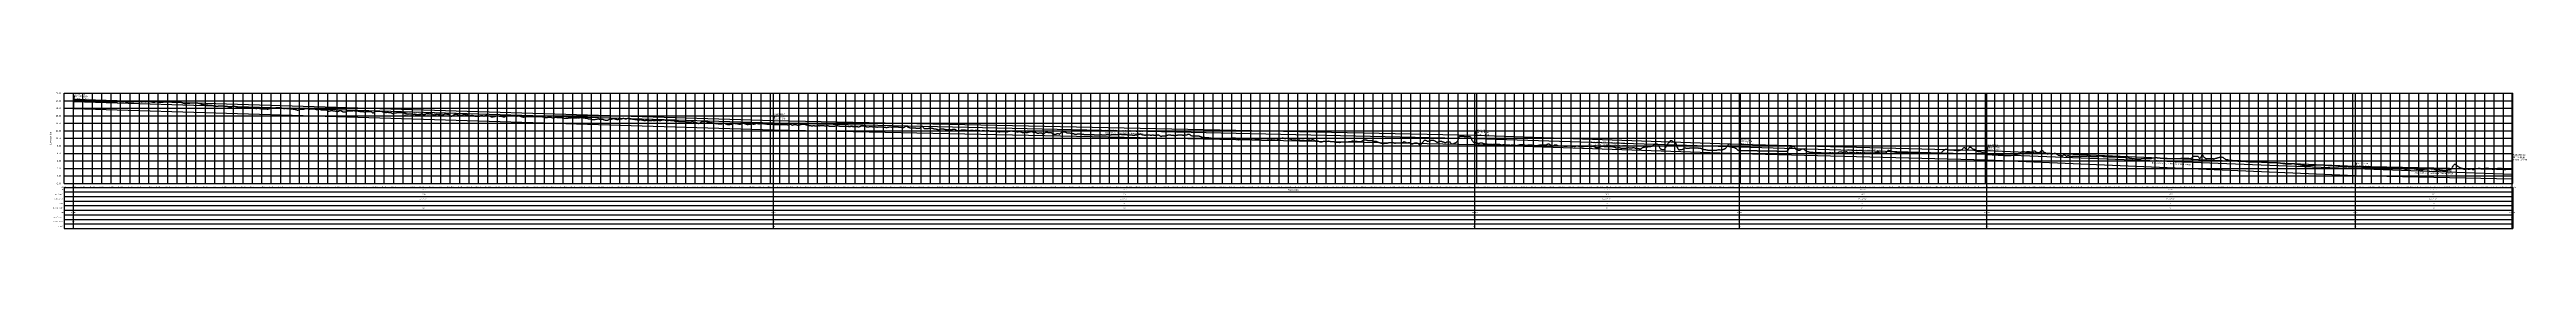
# Model space of a CAD drawing. Extents: x -64 to 6511, y -140 to 222.
import ezdxf
from ezdxf.enums import TextEntityAlignment as Align

# ---------------------------------------------------------------- set-up
doc = ezdxf.new("R2010")
doc.units = 0
for name, color, linetype in [('Annotation', 7, 'Continuous'), ('Annotation_Table', 254, 'Continuous'), ('Crown', 7, 'Continuous'), ('Grid', 254, 'Continuous'), ('Grid_Text', 7, 'Continuous'), ('Ground_Elevation', 3, 'Continuous'), ('Hydraulic_Grade', 5, 'Continuous'), ('Invert', 7, 'Continuous'), ('Structure', 7, 'Continuous')]:
    doc.layers.add(name, color=color, linetype=linetype)

msp = doc.modelspace()

# ---------------------------------------------------------------- linework, layer by layer
at = {"layer": 'Annotation', "color": 0}
for points in [[(0, 204.59), (-0.2, 205.57), (0.59, 205.39)], [(1857.89, 150.27), (1857.69, 151.25), (1858.48, 151.07)], [(3719.66, 108.3), (3719.46, 109.28), (3720.25, 109.1)], [(4421.79, 84.75), (4421.59, 85.73), (4422.38, 85.55)], [(5078.27, 67.78), (5078.07, 68.76), (5078.86, 68.58)], [(6057, 25.68), (6056.8, 26.66), (6057.59, 26.48)], [(6472.94, 42.09), (6472.74, 43.07), (6473.53, 42.89)]]:
    msp.add_lwpolyline(points, close=True, dxfattribs=at)
for points in [[(2.44, 212.21), (1.7, 212.21), (0, 204.59)], [(1860.33, 157.89), (1859.59, 157.89), (1857.89, 150.27)], [(3722.1, 115.92), (3721.36, 115.92), (3719.66, 108.3)], [(4424.23, 92.37), (4423.49, 92.37), (4421.79, 84.75)], [(5080.71, 75.4), (5079.97, 75.4), (5078.27, 67.78)], [(6059.44, 33.3), (6058.7, 33.3), (6057, 25.68)], [(6475.38, 49.71), (6474.64, 49.71), (6472.94, 42.09)]]:
    msp.add_lwpolyline(points, dxfattribs=at)
at = {"layer": 'Annotation_Table', "color": 254}
for points in [[(0, -140.21), (0, 220)], [(1857.89, -140.21), (1857.89, 220)], [(3719.66, -140.21), (3719.66, 220)], [(4421.79, -140.21), (4421.79, 220)], [(5078.27, -140.21), (5078.27, 220)], [(6057, -140.21), (6057, 220)], [(6472.94, -140.21), (6472.94, 220)], [(-25, -30.48), (6474.95, -30.48)], [(-25, -30.48), (-25, -140.21)], [(-25, -42.67), (6474.95, -42.67)], [(-25, -54.86), (6474.95, -54.86)], [(6474.95, -30.48), (6474.95, -140.21)], [(-25, -67.06), (6474.95, -67.06)], [(-25, -79.25), (6474.95, -79.25)], [(-25, -91.44), (6474.95, -91.44)], [(-25, -103.63), (6474.95, -103.63)], [(-25, -115.82), (6474.95, -115.82)], [(-25, -128.02), (6474.95, -128.02)], [(-25, -140.21), (6474.95, -140.21)]]:
    msp.add_lwpolyline(points, dxfattribs=at)
at = {"layer": 'Crown', "color": 0}
for points in [[(0, 204.59), (0, 204.59)], [(0, 204.59), (1857.89, 147.44)], [(1857.89, 147.44), (1857.89, 147.44)], [(1857.89, 147.44), (3719.66, 108.3)], [(3719.66, 108.3), (3719.66, 108.3)], [(3719.66, 108.3), (4421.79, 84.75)], [(4421.79, 84.75), (4421.79, 84.75)], [(4421.79, 84.75), (5078.27, 67.78)], [(5078.27, 67.78), (5078.27, 67.78)], [(5078.27, 67.78), (6057, 25.68)], [(6057, 25.68), (6057, 25.68)], [(6057, 25.68), (6472.94, 17.36)], [(6472.94, 17.36), (6472.94, 17.36)]]:
    msp.add_lwpolyline(points, dxfattribs=at)
at = {"layer": 'Grid', "color": 254}
for points in [[(-25, 220), (6475, 220)], [(-25, -20), (-25, 220)], [(-25, 200), (6475, 200)], [(0, -20), (0, 220)], [(25, -20), (25, 220)], [(50, -20), (50, 220)], [(75, -20), (75, 220)], [(100, -20), (100, 220)], [(125, -20), (125, 220)], [(150, -20), (150, 220)], [(175, -20), (175, 220)], [(200, -20), (200, 220)], [(225, -20), (225, 220)], [(250, -20), (250, 220)], [(275, -20), (275, 220)], [(300, -20), (300, 220)], [(325, -20), (325, 220)], [(350, -20), (350, 220)], [(375, -20), (375, 220)], [(400, -20), (400, 220)], [(425, -20), (425, 220)], [(450, -20), (450, 220)], [(475, -20), (475, 220)], [(500, -20), (500, 220)], [(525, -20), (525, 220)], [(550, -20), (550, 220)], [(575, -20), (575, 220)], [(600, -20), (600, 220)], [(625, -20), (625, 220)], [(650, -20), (650, 220)], [(675, -20), (675, 220)], [(700, -20), (700, 220)], [(725, -20), (725, 220)], [(750, -20), (750, 220)], [(775, -20), (775, 220)], [(800, -20), (800, 220)], [(825, -20), (825, 220)], [(850, -20), (850, 220)], [(875, -20), (875, 220)], [(900, -20), (900, 220)], [(925, -20), (925, 220)], [(950, -20), (950, 220)], [(975, -20), (975, 220)], [(1000, -20), (1000, 220)], [(1025, -20), (1025, 220)], [(1050, -20), (1050, 220)], [(1075, -20), (1075, 220)], [(1100, -20), (1100, 220)], [(1125, -20), (1125, 220)], [(1150, -20), (1150, 220)], [(1175, -20), (1175, 220)], [(1200, -20), (1200, 220)], [(1225, -20), (1225, 220)], [(1250, -20), (1250, 220)], [(1275, -20), (1275, 220)], [(1300, -20), (1300, 220)], [(1325, -20), (1325, 220)], [(1350, -20), (1350, 220)], [(1375, -20), (1375, 220)], [(1400, -20), (1400, 220)], [(1425, -20), (1425, 220)], [(1450, -20), (1450, 220)], [(1475, -20), (1475, 220)], [(1500, -20), (1500, 220)], [(1525, -20), (1525, 220)], [(1550, -20), (1550, 220)], [(1575, -20), (1575, 220)], [(1600, -20), (1600, 220)], [(1625, -20), (1625, 220)], [(1650, -20), (1650, 220)], [(1675, -20), (1675, 220)], [(1700, -20), (1700, 220)], [(1725, -20), (1725, 220)], [(1750, -20), (1750, 220)], [(1775, -20), (1775, 220)], [(1800, -20), (1800, 220)], [(1825, -20), (1825, 220)], [(1850, -20), (1850, 220)], [(1875, -20), (1875, 220)], [(1900, -20), (1900, 220)], [(1925, -20), (1925, 220)], [(1950, -20), (1950, 220)], [(1975, -20), (1975, 220)], [(2000, -20), (2000, 220)], [(2025, -20), (2025, 220)], [(2050, -20), (2050, 220)], [(2075, -20), (2075, 220)], [(2100, -20), (2100, 220)], [(2125, -20), (2125, 220)], [(2150, -20), (2150, 220)], [(2175, -20), (2175, 220)], [(2200, -20), (2200, 220)], [(2225, -20), (2225, 220)], [(2250, -20), (2250, 220)], [(2275, -20), (2275, 220)], [(2300, -20), (2300, 220)], [(2325, -20), (2325, 220)], [(2350, -20), (2350, 220)], [(2375, -20), (2375, 220)], [(2400, -20), (2400, 220)], [(2425, -20), (2425, 220)], [(2450, -20), (2450, 220)], [(2475, -20), (2475, 220)], [(2500, -20), (2500, 220)], [(2525, -20), (2525, 220)], [(2550, -20), (2550, 220)], [(2575, -20), (2575, 220)], [(2600, -20), (2600, 220)], [(2625, -20), (2625, 220)], [(2650, -20), (2650, 220)], [(2675, -20), (2675, 220)], [(2700, -20), (2700, 220)], [(2725, -20), (2725, 220)], [(2750, -20), (2750, 220)], [(2775, -20), (2775, 220)], [(2800, -20), (2800, 220)], [(2825, -20), (2825, 220)], [(2850, -20), (2850, 220)], [(2875, -20), (2875, 220)], [(2900, -20), (2900, 220)], [(2925, -20), (2925, 220)], [(2950, -20), (2950, 220)], [(2975, -20), (2975, 220)], [(3000, -20), (3000, 220)], [(3025, -20), (3025, 220)], [(3050, -20), (3050, 220)], [(3075, -20), (3075, 220)], [(3100, -20), (3100, 220)], [(3125, -20), (3125, 220)], [(3150, -20), (3150, 220)], [(3175, -20), (3175, 220)], [(3200, -20), (3200, 220)], [(3225, -20), (3225, 220)], [(3250, -20), (3250, 220)], [(3275, -20), (3275, 220)], [(3300, -20), (3300, 220)], [(3325, -20), (3325, 220)], [(3350, -20), (3350, 220)], [(3375, -20), (3375, 220)], [(3400, -20), (3400, 220)], [(3425, -20), (3425, 220)], [(3450, -20), (3450, 220)], [(3475, -20), (3475, 220)], [(3500, -20), (3500, 220)], [(3525, -20), (3525, 220)], [(3550, -20), (3550, 220)], [(3575, -20), (3575, 220)], [(3600, -20), (3600, 220)], [(3625, -20), (3625, 220)], [(3650, -20), (3650, 220)], [(3675, -20), (3675, 220)], [(3700, -20), (3700, 220)], [(3725, -20), (3725, 220)], [(3750, -20), (3750, 220)], [(3775, -20), (3775, 220)], [(3800, -20), (3800, 220)], [(3825, -20), (3825, 220)], [(3850, -20), (3850, 220)], [(3875, -20), (3875, 220)], [(3900, -20), (3900, 220)], [(3925, -20), (3925, 220)], [(3950, -20), (3950, 220)], [(3975, -20), (3975, 220)], [(4000, -20), (4000, 220)], [(4025, -20), (4025, 220)], [(4050, -20), (4050, 220)], [(4075, -20), (4075, 220)], [(4100, -20), (4100, 220)], [(4125, -20), (4125, 220)], [(4150, -20), (4150, 220)], [(4175, -20), (4175, 220)], [(4200, -20), (4200, 220)], [(4225, -20), (4225, 220)], [(4250, -20), (4250, 220)], [(4275, -20), (4275, 220)], [(4300, -20), (4300, 220)], [(4325, -20), (4325, 220)], [(4350, -20), (4350, 220)], [(4375, -20), (4375, 220)], [(4400, -20), (4400, 220)], [(4425, -20), (4425, 220)], [(4450, -20), (4450, 220)], [(4475, -20), (4475, 220)], [(4500, -20), (4500, 220)], [(4525, -20), (4525, 220)], [(4550, -20), (4550, 220)], [(4575, -20), (4575, 220)], [(4600, -20), (4600, 220)], [(4625, -20), (4625, 220)], [(4650, -20), (4650, 220)], [(4675, -20), (4675, 220)], [(4700, -20), (4700, 220)], [(4725, -20), (4725, 220)], [(4750, -20), (4750, 220)], [(4775, -20), (4775, 220)], [(4800, -20), (4800, 220)], [(4825, -20), (4825, 220)], [(4850, -20), (4850, 220)], [(4875, -20), (4875, 220)], [(4900, -20), (4900, 220)], [(4925, -20), (4925, 220)], [(4950, -20), (4950, 220)], [(4975, -20), (4975, 220)], [(5000, -20), (5000, 220)], [(5025, -20), (5025, 220)], [(5050, -20), (5050, 220)], [(5075, -20), (5075, 220)], [(5100, -20), (5100, 220)], [(5125, -20), (5125, 220)], [(5150, -20), (5150, 220)], [(5175, -20), (5175, 220)], [(5200, -20), (5200, 220)], [(5225, -20), (5225, 220)], [(5250, -20), (5250, 220)], [(5275, -20), (5275, 220)], [(5300, -20), (5300, 220)], [(5325, -20), (5325, 220)], [(5350, -20), (5350, 220)], [(5375, -20), (5375, 220)], [(5400, -20), (5400, 220)], [(5425, -20), (5425, 220)], [(5450, -20), (5450, 220)], [(5475, -20), (5475, 220)], [(5500, -20), (5500, 220)], [(5525, -20), (5525, 220)], [(5550, -20), (5550, 220)], [(5575, -20), (5575, 220)], [(5600, -20), (5600, 220)], [(5625, -20), (5625, 220)], [(5650, -20), (5650, 220)], [(5675, -20), (5675, 220)], [(5700, -20), (5700, 220)], [(5725, -20), (5725, 220)], [(5750, -20), (5750, 220)], [(5775, -20), (5775, 220)], [(5800, -20), (5800, 220)], [(5825, -20), (5825, 220)], [(5850, -20), (5850, 220)], [(5875, -20), (5875, 220)], [(5900, -20), (5900, 220)], [(5925, -20), (5925, 220)], [(5950, -20), (5950, 220)], [(5975, -20), (5975, 220)], [(6000, -20), (6000, 220)], [(6025, -20), (6025, 220)], [(6050, -20), (6050, 220)], [(6075, -20), (6075, 220)], [(6100, -20), (6100, 220)], [(6125, -20), (6125, 220)], [(6150, -20), (6150, 220)], [(6175, -20), (6175, 220)], [(6200, -20), (6200, 220)], [(6225, -20), (6225, 220)], [(6250, -20), (6250, 220)], [(6275, -20), (6275, 220)], [(6300, -20), (6300, 220)], [(6325, -20), (6325, 220)], [(6350, -20), (6350, 220)], [(6375, -20), (6375, 220)], [(6400, -20), (6400, 220)], [(6425, -20), (6425, 220)], [(6450, -20), (6450, 220)], [(6475, -20), (6475, 220)], [(-25, 180), (6475, 180)], [(-25, 160), (6475, 160)], [(-25, 140), (6475, 140)], [(-25, 120), (6475, 120)], [(-25, 100), (6475, 100)], [(-25, 80), (6475, 80)], [(-25, 60), (6475, 60)], [(-25, 40), (6475, 40)], [(-25, 20), (6475, 20)], [(-25, 0), (6475, 0)], [(-25, -20), (6475, -20)]]:
    msp.add_lwpolyline(points, dxfattribs=at)
at = {"layer": 'Ground_Elevation', "color": 3}
msp.add_lwpolyline([(0, 200.89), (1, 201.01), (2, 201.18), (3, 201.4), (4, 201.65), (5, 201.85), (6, 201.97), (7, 202.04), (8, 202.08), (9, 202.08), (10, 202.07), (11, 202.08), (12, 202.11), (13, 202.15), (14, 202.11), (15, 202.03), (16, 201.88), (17, 201.69), (18, 201.43), (19, 201.12), (20, 200.81), (21, 200.54), (22, 200.42), (23, 200.44), (24, 200.6), (25, 200.78), (26, 200.92), (27, 200.97), (28, 200.95), (29, 200.93), (30, 200.92), (31, 200.94), (32, 200.99), (33, 201.05), (34, 201.12), (35, 201.14), (36, 201.07), (37, 200.91), (38, 200.7), (39, 200.52), (40, 200.38), (41, 200.32), (42, 200.33), (43, 200.36), (44, 200.4), (45, 200.4), (46, 200.36), (47, 200.33), (48, 200.37), (49, 200.47), (50, 200.57), (51, 200.63), (52, 200.6), (53, 200.4), (54, 199.99), (55, 199.42), (56, 198.71), (57, 198.01), (58, 197.43), (59, 197.06), (60, 196.91), (61, 197), (62, 197.34), (63, 197.73), (64, 198.08), (65, 198.27), (66, 198.34), (67, 198.33), (68, 198.3), (69, 198.3), (70, 198.33), (71, 198.38), (72, 198.37), (73, 198.32), (74, 198.25), (75, 198.17), (76, 198.12), (77, 198.14), (78, 198.24), (79, 198.43), (80, 198.62), (81, 198.76), (82, 198.79), (83, 198.69), (84, 198.55), (85, 198.39), (86, 198.22), (87, 198.11), (88, 198.09), (89, 198.12), (90, 198.19), (91, 198.2), (92, 198.18), (93, 198.19), (94, 198.23), (95, 198.24), (96, 198.15), (97, 198.07), (98, 198.03), (99, 198.01), (100, 198.01), (101, 198.04), (102, 198.1), (103, 198.12), (104, 198.07), (105, 197.9), (106, 197.69), (107, 197.48), (108, 197.27), (109, 197.07), (110, 196.96), (111, 196.93), (112, 197), (113, 197.16), (114, 197.33), (115, 197.5), (116, 197.75), (117, 198.08), (118, 198.48), (119, 198.84), (120, 198.95), (121, 198.76), (122, 198.31), (123, 197.84), (124, 197.62), (125, 197.69), (126, 197.81), (127, 197.84), (128, 197.83), (129, 197.82), (130, 197.82), (131, 197.87), (132, 198.01), (133, 198.21), (134, 198.43), (135, 198.6), (136, 198.47), (137, 198.05), (138, 197.57), (139, 197.08), (140, 196.66), (141, 196.41), (142, 196.33), (143, 196.36), (144, 196.44), (145, 196.59), (146, 196.78), (147, 196.94), (148, 197.03), (149, 197.1), (150, 197.21), (151, 197.35), (152, 197.45), (153, 197.47), (154, 197.4), (155, 197.23), (156, 197.05), (157, 196.92), (158, 196.95), (159, 197.12), (160, 197.43), (161, 197.78), (162, 198.12), (163, 198.34), (164, 198.43), (165, 198.33), (166, 198.16), (167, 197.98), (168, 197.83), (169, 197.75), (170, 197.73), (171, 197.76), (172, 197.86), (173, 198.01), (174, 198.14), (175, 198.15), (176, 198.05), (177, 197.95), (178, 197.85), (179, 197.73), (180, 197.58), (181, 197.48), (182, 197.55), (183, 197.75), (184, 197.99), (185, 198.12), (186, 198.11), (187, 197.99), (188, 197.82), (189, 197.65), (190, 197.55), (191, 197.56), (192, 197.64), (193, 197.73), (194, 197.77), (195, 197.75), (196, 197.73), (197, 197.75), (198, 197.84), (199, 197.92), (200, 197.98), (201, 198.01), (202, 198.01), (203, 197.93), (204, 197.79), (205, 197.58), (206, 197.36), (207, 197.17), (208, 196.98), (209, 196.76), (210, 196.46), (211, 196.16), (212, 195.94), (213, 195.9), (214, 196.02), (215, 196.3), (216, 196.68), (217, 197.09), (218, 197.44), (219, 197.65), (220, 197.68), (221, 197.6), (222, 197.4), (223, 197.17), (224, 196.89), (225, 196.62), (226, 196.41), (227, 196.32), (228, 196.31), (229, 196.32), (230, 196.31), (231, 196.24), (232, 196.12), (233, 195.98), (234, 195.88), (235, 195.86), (236, 196), (237, 196.28), (238, 196.62), (239, 196.95), (240, 197.22), (241, 197.43), (242, 197.55), (243, 197.6), (244, 197.64), (245, 197.69), (246, 197.75), (247, 197.78), (248, 197.75), (249, 197.65), (250, 197.54), (251, 197.44), (252, 197.38), (253, 197.33), (254, 197.33), (255, 197.41), (256, 197.53), (257, 197.66), (258, 197.76), (259, 197.81), (260, 197.89), (261, 198.03), (262, 198.18), (263, 198.32), (264, 198.36), (265, 198.31), (266, 198.23), (267, 198.16), (268, 198.14), (269, 198.15), (270, 198.16), (271, 198.12), (272, 198.03), (273, 197.91), (274, 197.72), (275, 197.5), (276, 197.31), (277, 197.13), (278, 196.97), (279, 196.83), (280, 196.7), (281, 196.58), (282, 196.46), (283, 196.35), (284, 196.25), (285, 196.12), (286, 195.91), (287, 195.57), (288, 195.1), (289, 194.59), (290, 194.17), (291, 193.82), (292, 193.56), (293, 193.38), (294, 193.21), (295, 193.08), (296, 193.04), (297, 193.08), (298, 193.18), (299, 193.32), (300, 193.48), (301, 193.63), (302, 193.71), (303, 193.67), (304, 193.59), (305, 193.54), (306, 193.55), (307, 193.62), (308, 193.75), (309, 193.93), (310, 194.15), (311, 194.4), (312, 194.64), (313, 194.78), (314, 194.81), (315, 194.77), (316, 194.65), (317, 194.53), (318, 194.44), (319, 194.39), (320, 194.36), (321, 194.32), (322, 194.35), (323, 194.44), (324, 194.67), (325, 194.88), (326, 194.93), (327, 194.82), (328, 194.6), (329, 194.3), (330, 193.97), (331, 193.66), (332, 193.42), (333, 193.2), (334, 192.97), (335, 192.69), (336, 192.36), (337, 192), (338, 191.62), (339, 191.25), (340, 190.91), (341, 190.6), (342, 190.35), (343, 190.15), (344, 189.98), (345, 189.85), (346, 189.71), (347, 189.61), (348, 189.51), (349, 189.42), (350, 189.34), (351, 189.26), (352, 189.17), (353, 189.08), (354, 188.99), (355, 188.9), (356, 188.82), (357, 188.73), (358, 188.65), (359, 188.57), (360, 188.5), (361, 188.42), (362, 188.34), (363, 188.25), (364, 188.16), (365, 188.07), (366, 187.97), (367, 187.87), (368, 187.76), (369, 187.64), (370, 187.51), (371, 187.32), (372, 186.91), (373, 186.41), (374, 186.05), (375, 185.87), (376, 185.8), (377, 185.77), (378, 185.74), (379, 185.72), (380, 185.73), (381, 185.81), (382, 185.9), (383, 185.99), (384, 186.05), (385, 186.12), (386, 186.2), (387, 186.26), (388, 186.26), (389, 186.22), (390, 186.17), (391, 186.15), (392, 186.13), (393, 186.13), (394, 186.18), (395, 186.24), (396, 186.22), (397, 186.1), (398, 185.92), (399, 185.74), (400, 185.64), (401, 185.59), (402, 185.61), (403, 185.7), (404, 185.85), (405, 185.96), (406, 185.88), (407, 185.61), (408, 185.2), (409, 184.81), (410, 184.5), (411, 184.29), (412, 184.18), (413, 184.16), (414, 184.14), (415, 184.05), (416, 183.91), (417, 183.83), (418, 183.84), (419, 183.96), (420, 184.29), (421, 184.81), (422, 185.32), (423, 185.48), (424, 185.55), (425, 185.56), (426, 185.51), (427, 185.42), (428, 185.3), (429, 185.15), (430, 184.99), (431, 184.78), (432, 184.55), (433, 184.24), (434, 183.69), (435, 182.98), (436, 182.35), (437, 181.99), (438, 181.87), (439, 181.98), (440, 182.26), (441, 182.57), (442, 182.8), (443, 182.96), (444, 183.06), (445, 183.14), (446, 183.16), (447, 183.14), (448, 183.08), (449, 182.95), (450, 182.78), (451, 182.63), (452, 182.55), (453, 182.57), (454, 182.68), (455, 182.82), (456, 182.96), (457, 183.02), (458, 182.99), (459, 182.8), (460, 182.49), (461, 182.09), (462, 181.69), (463, 181.38), (464, 181.21), (465, 181.22), (466, 181.37), (467, 181.59), (468, 181.89), (469, 182.19), (470, 182.41), (471, 182.48), (472, 182.39), (473, 182.16), (474, 181.85), (475, 181.49), (476, 181.16), (477, 180.87), (478, 180.65), (479, 180.48), (480, 180.36), (481, 180.25), (482, 180.12), (483, 179.99), (484, 179.82), (485, 179.66), (486, 179.6), (487, 179.69), (488, 179.92), (489, 180.15), (490, 180.19), (491, 180.12), (492, 180.01), (493, 179.89), (494, 179.8), (495, 179.69), (496, 179.12), (497, 178.47), (498, 178.08), (499, 177.99), (500, 178.15), (501, 178.49), (502, 178.61), (503, 178.67), (504, 178.7), (505, 178.7), (506, 178.8), (507, 178.81), (508, 178.69), (509, 178.66), (510, 178.74), (511, 178.64), (512, 178.43), (513, 178.25), (514, 178.09), (515, 178.07), (516, 178.04), (517, 178.15), (518, 178.47), (519, 178.84), (520, 179.24), (521, 179.8), (522, 180.28), (523, 180.28), (524, 180.26), (525, 180.29), (526, 180.39), (527, 180.54), (528, 180.71), (529, 180.86), (530, 180.98), (531, 181.05), (532, 181.09), (533, 181.12), (534, 181.15), (535, 181.23), (536, 181.36), (537, 181.57), (538, 181.82), (539, 182.04), (540, 182.18), (541, 182.24), (542, 182.12), (543, 181.95), (544, 181.84), (545, 181.78), (546, 181.73), (547, 181.66), (548, 181.53), (549, 181.38), (550, 181.24), (551, 181.08), (552, 180.86), (553, 180.62), (554, 180.37), (555, 180.15), (556, 179.97), (557, 179.8), (558, 179.64), (559, 179.49), (560, 179.45), (561, 179.53), (562, 179.75), (563, 179.89), (564, 179.9), (565, 179.84), (566, 179.74), (567, 179.6), (568, 179.42), (569, 179.24), (570, 179.12), (571, 179.09), (572, 179.16), (573, 179.22), (574, 179.19), (575, 179.15), (576, 179.07), (577, 178.96), (578, 178.83), (579, 178.71), (580, 178.61), (581, 178.45), (582, 178.27), (583, 177.96), (584, 177.6), (585, 177.38), (586, 177.29), (587, 177.23), (588, 177.17), (589, 177.03), (590, 176.83), (591, 176.53), (592, 176.13), (593, 175.72), (594, 175.39), (595, 175.23), (596, 175.37), (597, 175.73), (598, 176.16), (599, 176.57), (600, 176.95), (601, 177.31), (602, 177.59), (603, 177.74), (604, 177.79), (605, 177.83), (606, 177.89), (607, 177.96), (608, 178), (609, 178.05), (610, 178.08), (611, 178.09), (612, 178.15), (613, 178.36), (614, 178.7), (615, 179.11), (616, 179.36), (617, 179.46), (618, 179.47), (619, 179.46), (620, 179.42), (621, 179.3), (622, 179.07), (623, 178.77), (624, 178.46), (625, 178.18), (626, 178.01), (627, 178.06), (628, 178.28), (629, 178.46), (630, 178.61), (631, 178.69), (632, 178.74), (633, 178.77), (634, 178.76), (635, 178.75), (636, 178.71), (637, 178.68), (638, 178.62), (639, 178.5), (640, 178.34), (641, 178.06), (642, 177.7), (643, 177.35), (644, 177.05), (645, 176.79), (646, 176.63), (647, 176.63), (648, 176.74), (649, 176.95), (650, 177.24), (651, 177.52), (652, 177.66), (653, 177.6), (654, 177.29), (655, 176.88), (656, 176.41), (657, 175.99), (658, 175.72), (659, 175.66), (660, 175.81), (661, 176.07), (662, 176.21), (663, 176.19), (664, 176.17), (665, 176.18), (666, 176.14), (667, 176.07), (668, 175.98), (669, 175.86), (670, 175.71), (671, 175.53), (672, 175.32), (673, 175.08), (674, 174.46), (675, 173.52), (676, 172.85), (677, 172.5), (678, 172.47), (679, 172.66), (680, 172.95), (681, 173.28), (682, 173.56), (683, 173.76), (684, 173.88), (685, 173.91), (686, 173.81), (687, 173.66), (688, 173.47), (689, 173.27), (690, 173.08), (691, 172.95), (692, 172.88), (693, 172.83), (694, 172.8), (695, 172.73), (696, 172.6), (697, 172.39), (698, 172.1), (699, 171.75), (700, 171.46), (701, 171.4), (702, 171.59), (703, 172.01), (704, 172.55), (705, 173.12), (706, 173.6), (707, 173.96), (708, 174.08), (709, 173.89), (710, 173.39), (711, 172.71), (712, 172.03), (713, 171.47), (714, 171.07), (715, 170.81), (716, 170.71), (717, 170.74), (718, 170.77), (719, 170.69), (720, 170.58), (721, 170.53), (722, 170.65), (723, 170.94), (724, 171.33), (725, 171.85), (726, 172.42), (727, 172.99), (728, 173.38), (729, 173.54), (730, 173.57), (731, 173.52), (732, 173.46), (733, 173.42), (734, 173.38), (735, 173.32), (736, 173.21), (737, 173.09), (738, 173.1), (739, 173.25), (740, 173.43), (741, 173.6), (742, 173.75), (743, 173.9), (744, 173.98), (745, 173.86), (746, 173.54), (747, 173.28), (748, 173.27), (749, 173.39), (750, 173.51), (751, 173.6), (752, 173.5), (753, 173.35), (754, 173.12), (755, 172.82), (756, 172.52), (757, 172.26), (758, 172.1), (759, 171.98), (760, 171.83), (761, 171.58), (762, 171.32), (763, 171.14), (764, 171.09), (765, 171.14), (766, 171.3), (767, 171.43), (768, 171.47), (769, 171.27), (770, 171.04), (771, 170.73), (772, 170.43), (773, 170.29), (774, 170.4), (775, 170.77), (776, 171.29), (777, 171.69), (778, 171.85), (779, 171.79), (780, 171.67), (781, 171.52), (782, 171.37), (783, 171.21), (784, 171.1), (785, 171.13), (786, 171.24), (787, 171.4), (788, 171.54), (789, 171.6), (790, 171.46), (791, 170.76), (792, 169.76), (793, 168.7), (794, 167.96), (795, 167.75), (796, 168.14), (797, 168.96), (798, 170), (799, 170.82), (800, 171.36), (801, 171.88), (802, 172.27), (803, 172.53), (804, 172.65), (805, 172.69), (806, 172.69), (807, 172.67), (808, 172.65), (809, 172.63), (810, 172.61), (811, 172.6), (812, 172.61), (813, 172.63), (814, 172.56), (815, 172.4), (816, 172.19), (817, 171.93), (818, 171.62), (819, 171.31), (820, 170.99), (821, 170.71), (822, 170.47), (823, 170.28), (824, 170.14), (825, 169.84), (826, 169.52), (827, 169.25), (828, 169.05), (829, 168.94), (830, 168.96), (831, 169.11), (832, 169.31), (833, 169.42), (834, 169.41), (835, 169.28), (836, 169.11), (837, 168.99), (838, 168.95), (839, 168.98), (840, 168.96), (841, 168.85), (842, 168.57), (843, 168.12), (844, 167.58), (845, 167.05), (846, 166.61), (847, 166.38), (848, 166.43), (849, 166.67), (850, 167.03), (851, 167.45), (852, 167.83), (853, 168.09), (854, 168.19), (855, 168.19), (856, 168.19), (857, 168.28), (858, 168.41), (859, 168.55), (860, 168.66), (861, 168.74), (862, 168.82), (863, 168.83), (864, 168.69), (865, 168.46), (866, 168.34), (867, 168.39), (868, 168.48), (869, 168.52), (870, 168.53), (871, 168.52), (872, 168.48), (873, 168.42), (874, 168.31), (875, 168.18), (876, 168.02), (877, 167.86), (878, 167.7), (879, 167.54), (880, 167.39), (881, 167.02), (882, 166.42), (883, 165.92), (884, 165.54), (885, 165.25), (886, 165.05), (887, 164.93), (888, 164.91), (889, 164.97), (890, 165.05), (891, 165.14), (892, 165.25), (893, 165.35), (894, 165.38), (895, 165.37), (896, 165.35), (897, 165.3), (898, 165.23), (899, 165.12), (900, 164.95), (901, 164.76), (902, 164.64), (903, 164.58), (904, 164.51), (905, 164.37), (906, 164.17), (907, 163.94), (908, 163.74), (909, 163.54), (910, 163.4), (911, 163.35), (912, 163.4), (913, 163.44), (914, 163.45), (915, 163.41), (916, 163.32), (917, 163.23), (918, 163.27), (919, 163.53), (920, 163.92), (921, 164.32), (922, 164.72), (923, 165.11), (924, 165.35), (925, 165.3), (926, 164.94), (927, 164.44), (928, 163.99), (929, 163.66), (930, 163.49), (931, 163.55), (932, 163.84), (933, 164.28), (934, 164.76), (935, 165.14), (936, 165.45), (937, 165.71), (938, 165.93), (939, 166), (940, 165.94), (941, 165.85), (942, 165.76), (943, 165.65), (944, 165.51), (945, 165.43), (946, 165.49), (947, 165.62), (948, 165.72), (949, 165.74), (950, 165.6), (951, 165.28), (952, 164.78), (953, 164.17), (954, 163.54), (955, 163.02), (956, 162.66), (957, 162.47), (958, 162.51), (959, 162.73), (960, 163.03), (961, 163.34), (962, 163.67), (963, 163.98), (964, 164.2), (965, 164.25), (966, 164.14), (967, 163.96), (968, 163.8), (969, 163.63), (970, 163.46), (971, 163.34), (972, 163.3), (973, 163.29), (974, 163.21), (975, 163.04), (976, 162.86), (977, 162.76), (978, 162.76), (979, 162.82), (980, 162.94), (981, 163.12), (982, 163.37), (983, 163.72), (984, 164.12), (985, 164.52), (986, 164.85), (987, 165.11), (988, 165.21), (989, 165.11), (990, 164.84), (991, 164.48), (992, 164.15), (993, 163.96), (994, 163.91), (995, 163.91), (996, 163.85), (997, 163.58), (998, 162.99), (999, 162.01), (1000, 160.79), (1001, 159.68), (1002, 158.97), (1003, 158.81), (1004, 159), (1005, 159.46), (1006, 160.01), (1007, 160.66), (1008, 161.41), (1009, 162.18), (1010, 162.91), (1011, 163.59), (1012, 164.16), (1013, 164.52), (1014, 164.74), (1015, 164.62), (1016, 164.33), (1017, 163.98), (1018, 163.59), (1019, 163.19), (1020, 162.86), (1021, 162.57), (1022, 162.28), (1023, 162.22), (1024, 162.28), (1025, 162.24), (1026, 162.03), (1027, 161.74), (1028, 161.49), (1029, 161.4), (1030, 161.44), (1031, 161.58), (1032, 161.93), (1033, 162.51), (1034, 163.19), (1035, 163.78), (1036, 164.12), (1037, 164.2), (1038, 164.1), (1039, 163.89), (1040, 163.67), (1041, 163.44), (1042, 163.18), (1043, 162.94), (1044, 162.77), (1045, 162.65), (1046, 162.43), (1047, 162.02), (1048, 161.43), (1049, 160.8), (1050, 160.33), (1051, 160.11), (1052, 160.08), (1053, 160.19), (1054, 160.41), (1055, 160.74), (1056, 161.05), (1057, 161.26), (1058, 161.3), (1059, 161.22), (1060, 161.02), (1061, 160.73), (1062, 160.37), (1063, 159.98), (1064, 159.57), (1065, 159.21), (1066, 158.97), (1067, 158.87), (1068, 158.88), (1069, 159), (1070, 159.16), (1071, 159.27), (1072, 159.26), (1073, 159.12), (1074, 158.91), (1075, 158.78), (1076, 158.85), (1077, 159.05), (1078, 159.37), (1079, 159.8), (1080, 160.28), (1081, 160.73), (1082, 161.07), (1083, 161.2), (1084, 161.11), (1085, 160.82), (1086, 160.4), (1087, 159.9), (1088, 159.5), (1089, 159.27), (1090, 159.34), (1091, 159.61), (1092, 160.03), (1093, 160.47), (1094, 160.91), (1095, 161.26), (1096, 161.43), (1097, 161.35), (1098, 161.13), (1099, 160.93), (1100, 160.72), (1101, 160.5), (1102, 160.28), (1103, 160.02), (1104, 159.74), (1105, 159.43), (1106, 159.02), (1107, 158.44), (1108, 157.75), (1109, 157.18), (1110, 156.89), (1111, 156.97), (1112, 157.19), (1113, 157.39), (1114, 157.53), (1115, 157.69), (1116, 157.93), (1117, 158.14), (1118, 158.22), (1119, 158.34), (1120, 158.69), (1121, 159.28), (1122, 159.91), (1123, 160.23), (1124, 160.22), (1125, 160.14), (1126, 160.01), (1127, 159.85), (1128, 159.68), (1129, 159.51), (1130, 159.35), (1131, 159.21), (1132, 159.08), (1133, 158.96), (1134, 158.86), (1135, 158.78), (1136, 158.67), (1137, 158.52), (1138, 158.27), (1139, 157.93), (1140, 157.66), (1141, 157.43), (1142, 157.23), (1143, 157.09), (1144, 157.1), (1145, 157.3), (1146, 157.68), (1147, 158.18), (1148, 158.78), (1149, 159.46), (1150, 160.14), (1151, 160.7), (1152, 161.09), (1153, 161.31), (1154, 161.37), (1155, 161.29), (1156, 161.05), (1157, 160.75), (1158, 160.48), (1159, 160.27), (1160, 160.09), (1161, 159.93), (1162, 159.81), (1163, 159.78), (1164, 159.85), (1165, 159.97), (1166, 160.08), (1167, 160.15), (1168, 160.15), (1169, 160.08), (1170, 159.91), (1171, 159.71), (1172, 159.54), (1173, 159.43), (1174, 159.33), (1175, 159.26), (1176, 159.24), (1177, 159.28), (1178, 159.39), (1179, 159.51), (1180, 159.63), (1181, 159.72), (1182, 159.75), (1183, 159.69), (1184, 159.48), (1185, 159.19), (1186, 158.84), (1187, 158.5), (1188, 158.19), (1189, 157.89), (1190, 157.58), (1191, 157.26), (1192, 157), (1193, 156.82), (1194, 156.73), (1195, 156.73), (1196, 156.81), (1197, 156.95), (1198, 157.14), (1199, 157.33), (1200, 157.5), (1201, 157.66), (1202, 157.81), (1203, 157.94), (1204, 158.03), (1205, 158.06), (1206, 158.04), (1207, 158.02), (1208, 158.02), (1209, 158.05), (1210, 158.07), (1211, 158.09), (1212, 158.1), (1213, 158.12), (1214, 158.14), (1215, 158.19), (1216, 158.24), (1217, 158.28), (1218, 158.34), (1219, 158.39), (1220, 158.43), (1221, 158.48), (1222, 158.52), (1223, 158.56), (1224, 158.6), (1225, 158.61), (1226, 158.59), (1227, 158.56), (1228, 158.52), (1229, 158.48), (1230, 158.42), (1231, 158.36), (1232, 158.29), (1233, 158.22), (1234, 158.13), (1235, 158.03), (1236, 157.94), (1237, 157.87), (1238, 157.81), (1239, 157.78), (1240, 157.78), (1241, 157.79), (1242, 157.79), (1243, 157.77), (1244, 157.72), (1245, 157.64), (1246, 157.49), (1247, 157.27), (1248, 156.97), (1249, 156.62), (1250, 156.25), (1251, 155.91), (1252, 155.62), (1253, 155.4), (1254, 155.3), (1255, 155.33), (1256, 155.5), (1257, 155.71), (1258, 155.86), (1259, 155.92), (1260, 155.95), (1261, 155.99), (1262, 156.05), (1263, 156.1), (1264, 156.14), (1265, 156.17), (1266, 156.18), (1267, 156.13), (1268, 155.94), (1269, 155.63), (1270, 155.25), (1271, 154.9), (1272, 154.63), (1273, 154.49), (1274, 154.49), (1275, 154.63), (1276, 154.92), (1277, 155.34), (1278, 155.76), (1279, 156.09), (1280, 156.25), (1281, 156.24), (1282, 156.1), (1283, 155.87), (1284, 155.61), (1285, 155.39), (1286, 155.22), (1287, 155.13), (1288, 155.1), (1289, 155.13), (1290, 155.16), (1291, 155.19), (1292, 155.23), (1293, 155.3), (1294, 155.31), (1295, 155.25), (1296, 155.12), (1297, 154.97), (1298, 154.82), (1299, 154.64), (1300, 154.43), (1301, 154.25), (1302, 154.08), (1303, 153.93), (1304, 153.79), (1305, 153.68), (1306, 153.58), (1307, 153.51), (1308, 153.46), (1309, 153.46), (1310, 153.52), (1311, 153.62), (1312, 153.77), (1313, 153.97), (1314, 154.21), (1315, 154.42), (1316, 154.54), (1317, 154.61), (1318, 154.65), (1319, 154.72), (1320, 154.81), (1321, 154.91), (1322, 155.01), (1323, 155.08), (1324, 155.04), (1325, 154.92), (1326, 154.76), (1327, 154.65), (1328, 154.61), (1329, 154.67), (1330, 154.75), (1331, 154.86), (1332, 154.96), (1333, 154.97), (1334, 154.87), (1335, 154.67), (1336, 154.43), (1337, 154.22), (1338, 154.11), (1339, 154.16), (1340, 154.34), (1341, 154.59), (1342, 154.8), (1343, 154.95), (1344, 155.05), (1345, 155.12), (1346, 155.18), (1347, 155.22), (1348, 155.22), (1349, 155.18), (1350, 155.13), (1351, 155.1), (1352, 155.03), (1353, 154.86), (1354, 154.64), (1355, 154.41), (1356, 154.27), (1357, 154.27), (1358, 154.04), (1359, 153.91), (1360, 153.83), (1361, 153.8), (1362, 153.7), (1363, 153.48), (1364, 153.14), (1365, 152.73), (1366, 152.34), (1367, 152.09), (1368, 151.98), (1369, 151.95), (1370, 151.88), (1371, 151.72), (1372, 151.5), (1373, 151.22), (1374, 150.92), (1375, 150.6), (1376, 150.3), (1377, 150.09), (1378, 149.96), (1379, 149.92), (1380, 149.91), (1381, 149.91), (1382, 149.99), (1383, 150.12), (1384, 150.32), (1385, 150.49), (1386, 150.6), (1387, 150.64), (1388, 150.75), (1389, 150.99), (1390, 151.29), (1391, 151.52), (1392, 151.62), (1393, 151.62), (1394, 151.53), (1395, 151.36), (1396, 151.1), (1397, 151.1), (1398, 150.68), (1399, 150.67), (1400, 150.78), (1401, 150.92), (1402, 151), (1403, 150.99), (1404, 150.89), (1405, 150.68), (1406, 150.37), (1407, 150.01), (1408, 149.59), (1409, 149.18), (1410, 148.83), (1411, 148.52), (1412, 148.28), (1413, 148.11), (1414, 148.01), (1415, 148), (1416, 148.07), (1417, 148.23), (1418, 148.48), (1419, 148.89), (1420, 149.53), (1421, 150.27), (1422, 150.9), (1423, 151.3), (1424, 151.51), (1425, 151.57), (1426, 151.51), (1427, 151.4), (1428, 151.39), (1429, 151.56), (1430, 151.87), (1431, 152.23), (1432, 152.52), (1433, 152.7), (1434, 152.72), (1435, 152.57), (1436, 152.32), (1437, 152), (1438, 151.67), (1439, 151.36), (1440, 151.08), (1441, 150.8), (1442, 150.52), (1443, 150.29), (1444, 150.19), (1445, 150.27), (1446, 150.48), (1447, 150.73), (1448, 151), (1449, 151.24), (1450, 151.39), (1451, 151.46), (1452, 151.52), (1453, 151.62), (1454, 151.82), (1455, 152.11), (1456, 152.47), (1457, 152.82), (1458, 153.11), (1459, 153.26), (1460, 153.31), (1461, 153.2), (1462, 152.94), (1463, 152.64), (1464, 152.31), (1465, 152.06), (1466, 151.88), (1467, 151.89), (1468, 152.11), (1469, 152.57), (1470, 153.12), (1471, 153.56), (1472, 153.71), (1473, 153.62), (1474, 153.34), (1475, 152.95), (1476, 152.46), (1477, 151.98), (1478, 151.69), (1479, 151.62), (1480, 151.66), (1481, 151.7), (1482, 151.62), (1483, 151.47), (1484, 151.29), (1485, 151.15), (1486, 151.04), (1487, 150.93), (1488, 150.79), (1489, 150.63), (1490, 150.48), (1491, 150.34), (1492, 150.18), (1493, 150.02), (1494, 149.86), (1495, 149.7), (1496, 149.5), (1497, 149.29), (1498, 149.15), (1499, 149.12), (1500, 149.2), (1501, 149.36), (1502, 149.52), (1503, 149.65), (1504, 149.72), (1505, 149.71), (1506, 149.61), (1507, 149.42), (1508, 149.21), (1509, 149), (1510, 148.78), (1511, 148.53), (1512, 148.27), (1513, 148.03), (1514, 147.86), (1515, 147.78), (1516, 147.73), (1517, 147.76), (1518, 147.87), (1519, 148.04), (1520, 148.22), (1521, 148.38), (1522, 148.48), (1523, 148.49), (1524, 148.4), (1525, 148.2), (1526, 147.95), (1527, 147.71), (1528, 147.52), (1529, 147.38), (1530, 147.33), (1531, 147.36), (1532, 147.47), (1533, 147.61), (1534, 147.75), (1535, 147.85), (1536, 147.92), (1537, 147.93), (1538, 147.89), (1539, 147.83), (1540, 147.76), (1541, 147.68), (1542, 147.59), (1543, 147.57), (1544, 147.62), (1545, 147.77), (1546, 147.97), (1547, 148.19), (1548, 148.36), (1549, 148.44), (1550, 148.44), (1551, 148.38), (1552, 148.24), (1553, 148.06), (1554, 147.87), (1555, 147.72), (1556, 147.67), (1557, 147.69), (1558, 147.74), (1559, 147.83), (1560, 148.02), (1561, 148.29), (1562, 148.62), (1563, 148.95), (1564, 149.21), (1565, 149.4), (1566, 149.44), (1567, 149.36), (1568, 149.19), (1569, 148.98), (1570, 148.73), (1571, 148.44), (1572, 148.13), (1573, 147.88), (1574, 147.69), (1575, 147.59), (1576, 147.59), (1577, 147.64), (1578, 147.75), (1579, 147.89), (1580, 148.03), (1581, 148.13), (1582, 148.18), (1583, 148.13), (1584, 148.01), (1585, 147.82), (1586, 147.63), (1587, 147.49), (1588, 147.42), (1589, 147.4), (1590, 147.44), (1591, 147.44), (1592, 147.34), (1593, 147.1), (1594, 146.74), (1595, 146.34), (1596, 145.98), (1597, 145.69), (1598, 145.53), (1599, 145.49), (1600, 145.55), (1601, 145.64), (1602, 145.71), (1603, 145.72), (1604, 145.63), (1605, 145.41), (1606, 145.15), (1607, 144.91), (1608, 144.75), (1609, 144.7), (1610, 144.7), (1611, 144.73), (1612, 144.82), (1613, 144.93), (1614, 145), (1615, 145.02), (1616, 144.99), (1617, 144.96), (1618, 144.96), (1619, 144.96), (1620, 144.91), (1621, 144.82), (1622, 144.71), (1623, 144.63), (1624, 144.55), (1625, 144.43), (1626, 144.28), (1627, 144.15), (1628, 144.04), (1629, 143.94), (1630, 143.9), (1631, 143.89), (1632, 143.85), (1633, 143.73), (1634, 143.53), (1635, 143.3), (1636, 143.12), (1637, 143.07), (1638, 143.2), (1639, 143.56), (1640, 144.07), (1641, 144.59), (1642, 144.89), (1643, 144.92), (1644, 144.66), (1645, 144.16), (1646, 143.53), (1647, 142.91), (1648, 142.47), (1649, 142.26), (1650, 142.19), (1651, 142.12), (1652, 141.99), (1653, 141.76), (1654, 141.41), (1655, 140.9), (1656, 140.36), (1657, 140.03), (1658, 139.87), (1659, 139.85), (1660, 139.94), (1661, 140.21), (1662, 140.66), (1663, 141.25), (1664, 141.91), (1665, 142.62), (1666, 143.34), (1667, 144), (1668, 144.51), (1669, 144.86), (1670, 145.04), (1671, 145.13), (1672, 145.2), (1673, 145.27), (1674, 145.36), (1675, 145.45), (1676, 145.48), (1677, 145.45), (1678, 145.35), (1679, 145.15), (1680, 144.86), (1681, 144.49), (1682, 144.09), (1683, 143.72), (1684, 143.41), (1685, 143.14), (1686, 142.87), (1687, 142.61), (1688, 142.44), (1689, 142.39), (1690, 142.41), (1691, 142.4), (1692, 142.31), (1693, 142.16), (1694, 141.96), (1695, 141.67), (1696, 141.33), (1697, 141.03), (1698, 140.8), (1699, 140.6), (1700, 140.43), (1701, 140.26), (1702, 140.11), (1703, 139.99), (1704, 139.89), (1705, 139.83), (1706, 139.79), (1707, 139.72), (1708, 139.59), (1709, 139.4), (1710, 139.18), (1711, 138.93), (1712, 138.71), (1713, 138.56), (1714, 138.49), (1715, 138.52), (1716, 138.59), (1717, 138.64), (1718, 138.66), (1719, 138.7), (1720, 138.75), (1721, 138.86), (1722, 139.06), (1723, 139.37), (1724, 139.76), (1725, 140.11), (1726, 140.36), (1727, 140.43), (1728, 140.34), (1729, 140.04), (1730, 139.55), (1731, 138.89), (1732, 138.27), (1733, 137.79), (1734, 137.49), (1735, 137.32), (1736, 137.24), (1737, 137.23), (1738, 137.23), (1739, 137.21), (1740, 137.16), (1741, 137.13), (1742, 137.16), (1743, 137.27), (1744, 137.41), (1745, 137.57), (1746, 137.76), (1747, 138.04), (1748, 138.38), (1749, 138.77), (1750, 139.18), (1751, 139.57), (1752, 139.85), (1753, 139.97), (1754, 139.95), (1755, 139.84), (1756, 139.73), (1757, 139.63), (1758, 139.56), (1759, 139.49), (1760, 139.39), (1761, 139.25), (1762, 139.01), (1763, 138.69), (1764, 138.38), (1765, 138.16), (1766, 138.04), (1767, 138), (1768, 137.98), (1769, 137.99), (1770, 138.13), (1771, 138.36), (1772, 138.63), (1773, 138.9), (1774, 139.22), (1775, 139.56), (1776, 139.86), (1777, 140.06), (1778, 140.12), (1779, 140.05), (1780, 139.89), (1781, 139.63), (1782, 139.34), (1783, 138.99), (1784, 138.58), (1785, 138.13), (1786, 137.71), (1787, 137.39), (1788, 137.22), (1789, 137.14), (1790, 137.12), (1791, 137.18), (1792, 137.28), (1793, 137.35), (1794, 137.37), (1795, 137.36), (1796, 137.38), (1797, 137.5), (1798, 137.69), (1799, 137.91), (1800, 138.14), (1801, 138.28), (1802, 138.31), (1803, 138.24), (1804, 138.11), (1805, 138.01), (1806, 137.98), (1807, 138.05), (1808, 138.22), (1809, 138.54), (1810, 138.96), (1811, 139.4), (1812, 139.77), (1813, 140.02), (1814, 140.1), (1815, 139.92), (1816, 139.59), (1817, 139.22), (1818, 138.91), (1819, 138.7), (1820, 138.65), (1821, 138.86), (1822, 139.28), (1823, 139.44), (1824, 139.42), (1825, 139.37), (1826, 139.35), (1827, 139.37), (1828, 139.43), (1829, 139.51), (1830, 139.46), (1831, 139.17), (1832, 138.94), (1833, 138.93), (1834, 139), (1835, 139.05), (1836, 139.02), (1837, 138.88), (1838, 138.64), (1839, 138.38), (1840, 138.13), (1841, 137.91), (1842, 137.74), (1843, 137.68), (1844, 137.72), (1845, 137.83), (1846, 137.96), (1847, 138.07), (1848, 138.11), (1849, 138.07), (1850, 137.98), (1851, 137.95), (1852, 137.98), (1853, 138.04), (1854, 138.07), (1855, 138.03), (1856, 137.91), (1857, 137.72), (1858, 137.47), (1859, 137.16), (1860, 136.89), (1861, 136.7), (1862, 136.58), (1863, 136.5), (1864, 136.46), (1865, 136.43), (1866, 136.41), (1867, 136.45), (1868, 136.53), (1869, 136.63), (1870, 136.72), (1871, 136.81), (1872, 136.84), (1873, 136.77), (1874, 136.62), (1875, 136.52), (1876, 136.53), (1877, 136.6), (1878, 136.69), (1879, 136.79), (1880, 136.83), (1881, 136.81), (1882, 136.73), (1883, 136.69), (1884, 136.69), (1885, 136.68), (1886, 136.7), (1887, 136.74), (1888, 136.84), (1889, 136.93), (1890, 137.01), (1891, 137.01), (1892, 136.92), (1893, 136.71), (1894, 136.45), (1895, 136.18), (1896, 136.04), (1897, 136.06), (1898, 136.3), (1899, 136.71), (1900, 137.17), (1901, 137.55), (1902, 137.71), (1903, 137.63), (1904, 137.31), (1905, 136.82), (1906, 136.25), (1907, 135.74), (1908, 135.41), (1909, 135.41), (1910, 135.79), (1911, 136.24), (1912, 136.55), (1913, 136.78), (1914, 136.95), (1915, 137), (1916, 136.92), (1917, 136.74), (1918, 136.5), (1919, 136.26), (1920, 136.02), (1921, 135.58), (1922, 135.23), (1923, 135.09), (1924, 135.1), (1925, 135.24), (1926, 135.45), (1927, 135.75), (1928, 136.23), (1929, 136.71), (1930, 136.93), (1931, 137.12), (1932, 137.3), (1933, 137.49), (1934, 137.68), (1935, 137.87), (1936, 138.02), (1937, 138.13), (1938, 138.13), (1939, 138.01), (1940, 137.75), (1941, 137.44), (1942, 137.15), (1943, 136.96), (1944, 136.62), (1945, 136.32), (1946, 136.12), (1947, 135.91), (1948, 135.61), (1949, 135.29), (1950, 134.97), (1951, 134.7), (1952, 134.49), (1953, 134.34), (1954, 134.2), (1955, 134.05), (1956, 133.91), (1957, 133.76), (1958, 133.63), (1959, 133.54), (1960, 133.49), (1961, 133.53), (1962, 133.67), (1963, 133.83), (1964, 133.93), (1965, 133.9), (1966, 133.76), (1967, 133.6), (1968, 133.46), (1969, 133.31), (1970, 133.19), (1971, 133.14), (1972, 133.2), (1973, 133.34), (1974, 133.51), (1975, 133.66), (1976, 133.74), (1977, 133.74), (1978, 133.71), (1979, 133.67), (1980, 133.68), (1981, 133.77), (1982, 133.88), (1983, 134.03), (1984, 134.16), (1985, 134.25), (1986, 134.33), (1987, 134.38), (1988, 134.38), (1989, 134.3), (1990, 134.2), (1991, 134.06), (1992, 133.86), (1993, 133.59), (1994, 133.34), (1995, 133.19), (1996, 133.16), (1997, 133.25), (1998, 133.38), (1999, 133.54), (2000, 133.69), (2001, 133.76), (2002, 133.72), (2003, 133.57), (2004, 133.33), (2005, 133.03), (2006, 132.75), (2007, 132.57), (2008, 132.48), (2009, 132.43), (2010, 132.43), (2011, 132.47), (2012, 132.53), (2013, 132.53), (2014, 132.44), (2015, 132.29), (2016, 132.14), (2017, 132.08), (2018, 132.12), (2019, 132.27), (2020, 132.47), (2021, 132.7), (2022, 132.95), (2023, 133.26), (2024, 133.58), (2025, 133.83), (2026, 133.93), (2027, 133.93), (2028, 133.83), (2029, 133.63), (2030, 133.37), (2031, 133.1), (2032, 132.87), (2033, 132.71), (2034, 132.61), (2035, 132.54), (2036, 132.5), (2037, 132.49), (2038, 132.5), (2039, 132.54), (2040, 132.59), (2041, 132.63), (2042, 132.65), (2043, 132.67), (2044, 132.73), (2045, 132.77), (2046, 132.77), (2047, 132.73), (2048, 132.73), (2049, 132.75), (2050, 132.78), (2051, 132.81), (2052, 132.8), (2053, 132.73), (2054, 132.58), (2055, 132.34), (2056, 132.05), (2057, 131.73), (2058, 131.47), (2059, 131.34), (2060, 131.39), (2061, 131.6), (2062, 131.85), (2063, 132.05), (2064, 132.15), (2065, 132.18), (2066, 132.16), (2067, 132.05), (2068, 131.89), (2069, 131.74), (2070, 131.61), (2071, 131.48), (2072, 131.37), (2073, 131.3), (2074, 131.29), (2075, 131.3), (2076, 131.33), (2077, 131.34), (2078, 131.32), (2079, 131.26), (2080, 131.17), (2081, 131.1), (2082, 131.03), (2083, 130.97), (2084, 130.91), (2085, 130.93), (2086, 131.1), (2087, 131.46), (2088, 131.86), (2089, 132.26), (2090, 132.68), (2091, 133.06), (2092, 133.34), (2093, 133.46), (2094, 133.46), (2095, 133.39), (2096, 133.28), (2097, 133.18), (2098, 133.11), (2099, 133.1), (2100, 133.02), (2101, 132.58), (2102, 132.09), (2103, 131.65), (2104, 131.26), (2105, 130.99), (2106, 130.9), (2107, 130.89), (2108, 130.91), (2109, 130.91), (2110, 130.9), (2111, 130.92), (2112, 130.99), (2113, 131.09), (2114, 131.2), (2115, 131.33), (2116, 131.46), (2117, 131.55), (2118, 131.53), (2119, 131.38), (2120, 131.19), (2121, 131.02), (2122, 130.92), (2123, 130.92), (2124, 131), (2125, 131.09), (2126, 131.14), (2127, 131.13), (2128, 130.99), (2129, 130.74), (2130, 130.47), (2131, 130.25), (2132, 130.12), (2133, 130.1), (2134, 130.16), (2135, 130.27), (2136, 130.4), (2137, 130.51), (2138, 130.59), (2139, 130.61), (2140, 130.59), (2141, 130.52), (2142, 130.44), (2143, 130.34), (2144, 130.24), (2145, 130.18), (2146, 130.18), (2147, 130.19), (2148, 130.19), (2149, 130.17), (2150, 130.12), (2151, 130.05), (2152, 129.9), (2153, 129.71), (2154, 129.5), (2155, 129.32), (2156, 129.15), (2157, 129.03), (2158, 129.02), (2159, 129.11), (2160, 129.25), (2161, 129.39), (2162, 129.59), (2163, 129.8), (2164, 130.02), (2165, 130.29), (2166, 130.55), (2167, 130.75), (2168, 130.81), (2169, 130.65), (2170, 130.37), (2171, 130.06), (2172, 129.82), (2173, 129.71), (2174, 129.77), (2175, 129.99), (2176, 130.32), (2177, 130.65), (2178, 130.9), (2179, 130.91), (2180, 130.83), (2181, 130.87), (2182, 130.83), (2183, 130.64), (2184, 130.51), (2185, 130.5), (2186, 130.49), (2187, 130.45), (2188, 130.34), (2189, 130.18), (2190, 129.98), (2191, 129.8), (2192, 129.64), (2193, 129.54), (2194, 129.5), (2195, 129.48), (2196, 129.43), (2197, 129.35), (2198, 129.24), (2199, 129.11), (2200, 128.98), (2201, 128.87), (2202, 128.83), (2203, 128.88), (2204, 129.04), (2205, 129.39), (2206, 129.94), (2207, 130.7), (2208, 131.48), (2209, 132.1), (2210, 132.42), (2211, 132.45), (2212, 132.13), (2213, 131.5), (2214, 130.69), (2215, 129.89), (2216, 129.33), (2217, 128.94), (2218, 128.68), (2219, 128.44), (2220, 128.19), (2221, 127.97), (2222, 127.79), (2223, 127.68), (2224, 127.63), (2225, 127.64), (2226, 127.69), (2227, 127.75), (2228, 127.78), (2229, 127.76), (2230, 127.74), (2231, 127.74), (2232, 127.75), (2233, 127.71), (2234, 127.62), (2235, 127.54), (2236, 127.49), (2237, 127.44), (2238, 127.36), (2239, 127.27), (2240, 127.19), (2241, 127.12), (2242, 127.02), (2243, 126.92), (2244, 126.9), (2245, 126.98), (2246, 127.2), (2247, 127.65), (2248, 128.46), (2249, 129.63), (2250, 130.84), (2251, 131.77), (2252, 132.11), (2253, 131.82), (2254, 130.93), (2255, 129.68), (2256, 128.33), (2257, 127.23), (2258, 126.56), (2259, 126.22), (2260, 126.12), (2261, 126.13), (2262, 126.2), (2263, 126.3), (2264, 126.4), (2265, 126.44), (2266, 126.4), (2267, 126.33), (2268, 126.3), (2269, 126.4), (2270, 126.7), (2271, 127.09), (2272, 127.43), (2273, 127.65), (2274, 127.76), (2275, 127.73), (2276, 127.58), (2277, 127.33), (2278, 127.07), (2279, 126.86), (2280, 126.66), (2281, 126.41), (2282, 126.15), (2283, 125.85), (2284, 125.53), (2285, 125.21), (2286, 125.02), (2287, 124.96), (2288, 124.97), (2289, 124.94), (2290, 124.82), (2291, 124.58), (2292, 124.21), (2293, 123.73), (2294, 123.18), (2295, 122.67), (2296, 122.37), (2297, 122.38), (2298, 122.66), (2299, 123.12), (2300, 123.68), (2301, 124.29), (2302, 124.86), (2303, 125.25), (2304, 125.44), (2305, 125.53), (2306, 125.59), (2307, 125.55), (2308, 125.39), (2309, 125.12), (2310, 124.83), (2311, 124.59), (2312, 124.34), (2313, 124.04), (2314, 123.71), (2315, 123.43), (2316, 123.22), (2317, 123.07), (2318, 122.96), (2319, 122.93), (2320, 122.99), (2321, 123.11), (2322, 123.21), (2323, 123.25), (2324, 123.25), (2325, 123.23), (2326, 123.16), (2327, 123.07), (2328, 122.99), (2329, 122.96), (2330, 123.01), (2331, 123.16), (2332, 123.43), (2333, 123.76), (2334, 124.06), (2335, 124.27), (2336, 124.42), (2337, 124.51), (2338, 124.48), (2339, 124.22), (2340, 123.76), (2341, 123.22), (2342, 122.67), (2343, 122.11), (2344, 121.51), (2345, 120.94), (2346, 120.51), (2347, 120.23), (2348, 120.09), (2349, 120.05), (2350, 120.04), (2351, 120.13), (2352, 120.36), (2353, 120.68), (2354, 121.02), (2355, 121.45), (2356, 121.89), (2357, 122.21), (2358, 122.46), (2359, 122.59), (2360, 122.61), (2361, 122.55), (2362, 122.46), (2363, 122.39), (2364, 122.36), (2365, 122.4), (2366, 122.48), (2367, 122.37), (2368, 122.01), (2369, 121.79), (2370, 121.73), (2371, 121.69), (2372, 121.62), (2373, 121.49), (2374, 121.35), (2375, 121.24), (2376, 121.18), (2377, 121.16), (2378, 121.14), (2379, 121.13), (2380, 121.17), (2381, 121.27), (2382, 121.35), (2383, 121.42), (2384, 121.46), (2385, 121.44), (2386, 121.41), (2387, 121.38), (2388, 121.24), (2389, 121.13), (2390, 121.07), (2391, 121.11), (2392, 121.2), (2393, 121.29), (2394, 121.37), (2395, 121.43), (2396, 121.45), (2397, 121.4), (2398, 121.27), (2399, 121.13), (2400, 121.02), (2401, 120.93), (2402, 120.84), (2403, 120.73), (2404, 120.6), (2405, 120.46), (2406, 120.32), (2407, 120.12), (2408, 119.95), (2409, 119.86), (2410, 119.92), (2411, 120.12), (2412, 120.4), (2413, 120.71), (2414, 120.97), (2415, 121.1), (2416, 121.01), (2417, 120.75), (2418, 120.38), (2419, 120.04), (2420, 119.89), (2421, 119.99), (2422, 120.31), (2423, 120.71), (2424, 121.05), (2425, 121.24), (2426, 121.27), (2427, 121.13), (2428, 120.82), (2429, 120.45), (2430, 120.09), (2431, 119.74), (2432, 119.42), (2433, 119.15), (2434, 118.97), (2435, 118.88), (2436, 118.83), (2437, 118.83), (2438, 118.83), (2439, 118.88), (2440, 119.02), (2441, 119.22), (2442, 119.39), (2443, 119.51), (2444, 119.57), (2445, 119.51), (2446, 119.26), (2447, 118.86), (2448, 118.43), (2449, 118.07), (2450, 117.85), (2451, 117.78), (2452, 117.79), (2453, 117.86), (2454, 117.89), (2455, 117.82), (2456, 117.68), (2457, 117.57), (2458, 117.55), (2459, 117.63), (2460, 117.8), (2461, 118.01), (2462, 118.18), (2463, 118.31), (2464, 118.4), (2465, 118.46), (2466, 118.5), (2467, 118.5), (2468, 118.47), (2469, 118.47), (2470, 118.52), (2471, 118.6), (2472, 118.61), (2473, 118.5), (2474, 118.29), (2475, 118.05), (2476, 117.8), (2477, 117.57), (2478, 117.49), (2479, 117.59), (2480, 117.9), (2481, 118.32), (2482, 118.74), (2483, 119.05), (2484, 119.23), (2485, 119.34), (2486, 119.44), (2487, 119.55), (2488, 119.65), (2489, 119.69), (2490, 119.68), (2491, 119.6), (2492, 119.43), (2493, 119.16), (2494, 118.9), (2495, 118.74), (2496, 118.75), (2497, 118.82), (2498, 118.85), (2499, 118.8), (2500, 118.69), (2501, 118.45), (2502, 118.12), (2503, 117.76), (2504, 117.49), (2505, 117.38), (2506, 117.46), (2507, 117.66), (2508, 117.91), (2509, 118.15), (2510, 118.32), (2511, 118.38), (2512, 118.28), (2513, 118.03), (2514, 117.63), (2515, 117.14), (2516, 116.62), (2517, 116.13), (2518, 115.76), (2519, 115.52), (2520, 115.49), (2521, 115.58), (2522, 115.75), (2523, 115.95), (2524, 116.09), (2525, 116.17), (2526, 116.19), (2527, 116.12), (2528, 116.02), (2529, 115.91), (2530, 115.83), (2531, 115.81), (2532, 115.89), (2533, 116.07), (2534, 116.34), (2535, 116.65), (2536, 116.91), (2537, 117.17), (2538, 117.45), (2539, 117.71), (2540, 117.95), (2541, 118.1), (2542, 118.18), (2543, 118.14), (2544, 117.9), (2545, 117.48), (2546, 117.02), (2547, 116.62), (2548, 116.35), (2549, 116.21), (2550, 116.18), (2551, 116.2), (2552, 116.2), (2553, 116.07), (2554, 115.75), (2555, 115.32), (2556, 114.81), (2557, 114.36), (2558, 114.04), (2559, 113.89), (2560, 113.88), (2561, 113.96), (2562, 114.09), (2563, 114.3), (2564, 114.53), (2565, 114.74), (2566, 114.9), (2567, 114.95), (2568, 114.81), (2569, 114.43), (2570, 113.84), (2571, 113.08), (2572, 112.36), (2573, 111.97), (2574, 111.95), (2575, 112.34), (2576, 112.99), (2577, 113.83), (2578, 114.66), (2579, 115.34), (2580, 115.79), (2581, 116.1), (2582, 116.31), (2583, 116.41), (2584, 116.37), (2585, 116.19), (2586, 115.93), (2587, 115.65), (2588, 115.43), (2589, 115.34), (2590, 115.4), (2591, 115.58), (2592, 115.71), (2593, 115.73), (2594, 115.55), (2595, 115.11), (2596, 114.38), (2597, 113.58), (2598, 112.78), (2599, 112.13), (2600, 111.72), (2601, 111.53), (2602, 111.43), (2603, 111.32), (2604, 111.16), (2605, 110.93), (2606, 110.75), (2607, 110.8), (2608, 111.1), (2609, 111.63), (2610, 112.21), (2611, 112.74), (2612, 113.04), (2613, 112.94), (2614, 112.49), (2615, 111.88), (2616, 111.44), (2617, 111.43), (2618, 111.82), (2619, 112.58), (2620, 113.67), (2621, 114.88), (2622, 115.86), (2623, 116.51), (2624, 116.89), (2625, 117.17), (2626, 117.43), (2627, 117.59), (2628, 117.58), (2629, 117.49), (2630, 117.36), (2631, 117.21), (2632, 116.96), (2633, 116.61), (2634, 116.19), (2635, 115.76), (2636, 115.34), (2637, 115), (2638, 114.75), (2639, 114.6), (2640, 114.55), (2641, 114.58), (2642, 114.6), (2643, 114.57), (2644, 114.44), (2645, 114.26), (2646, 114.04), (2647, 113.77), (2648, 113.52), (2649, 113.35), (2650, 113.25), (2651, 113.2), (2652, 113.09), (2653, 112.84), (2654, 112.46), (2655, 112.01), (2656, 111.62), (2657, 111.34), (2658, 111.2), (2659, 111.13), (2660, 111.17), (2661, 111.27), (2662, 111.38), (2663, 111.45), (2664, 111.49), (2665, 111.59), (2666, 111.77), (2667, 112.01), (2668, 112.21), (2669, 112.34), (2670, 112.39), (2671, 112.39), (2672, 112.32), (2673, 112.16), (2674, 111.94), (2675, 111.7), (2676, 111.45), (2677, 111.19), (2678, 110.95), (2679, 110.77), (2680, 110.68), (2681, 110.65), (2682, 110.63), (2683, 110.61), (2684, 110.53), (2685, 110.41), (2686, 110.3), (2687, 110.22), (2688, 110.17), (2689, 110.2), (2690, 110.23), (2691, 110.27), (2692, 110.31), (2693, 110.34), (2694, 110.35), (2695, 110.32), (2696, 110.28), (2697, 110.22), (2698, 110.2), (2699, 110.26), (2700, 110.36), (2701, 110.41), (2702, 110.4), (2703, 110.35), (2704, 110.28), (2705, 110.2), (2706, 110.08), (2707, 109.94), (2708, 109.8), (2709, 109.63), (2710, 109.47), (2711, 109.34), (2712, 109.28), (2713, 109.24), (2714, 109.23), (2715, 109.25), (2716, 109.28), (2717, 109.28), (2718, 109.24), (2719, 109.19), (2720, 109.19), (2721, 109.28), (2722, 109.42), (2723, 109.6), (2724, 109.79), (2725, 109.95), (2726, 109.98), (2727, 109.91), (2728, 109.76), (2729, 109.57), (2730, 109.43), (2731, 109.36), (2732, 109.33), (2733, 109.31), (2734, 109.34), (2735, 109.38), (2736, 109.4), (2737, 109.41), (2738, 109.38), (2739, 109.35), (2740, 109.39), (2741, 109.55), (2742, 109.79), (2743, 110.06), (2744, 110.3), (2745, 110.48), (2746, 110.58), (2747, 110.56), (2748, 110.4), (2749, 110.13), (2750, 109.85), (2751, 109.63), (2752, 109.53), (2753, 109.56), (2754, 109.69), (2755, 109.89), (2756, 110.12), (2757, 110.32), (2758, 110.43), (2759, 110.46), (2760, 110.45), (2761, 110.42), (2762, 110.37), (2763, 110.36), (2764, 110.37), (2765, 110.37), (2766, 110.35), (2767, 110.29), (2768, 110.19), (2769, 110.1), (2770, 110.07), (2771, 110.1), (2772, 110.18), (2773, 110.34), (2774, 110.56), (2775, 110.77), (2776, 110.96), (2777, 111.12), (2778, 111.25), (2779, 111.25), (2780, 111.11), (2781, 110.85), (2782, 110.58), (2783, 110.34), (2784, 110.18), (2785, 110.09), (2786, 110.06), (2787, 110.1), (2788, 110.16), (2789, 110.2), (2790, 110.21), (2791, 110.22), (2792, 110.22), (2793, 110.18), (2794, 110.1), (2795, 110), (2796, 109.85), (2797, 109.67), (2798, 109.48), (2799, 109.33), (2800, 109.25), (2801, 109.2), (2802, 109.21), (2803, 109.27), (2804, 109.38), (2805, 109.51), (2806, 109.61), (2807, 109.61), (2808, 109.48), (2809, 109.24), (2810, 108.96), (2811, 108.72), (2812, 108.51), (2813, 108.36), (2814, 108.31), (2815, 108.38), (2816, 108.54), (2817, 108.73), (2818, 108.88), (2819, 108.96), (2820, 109.01), (2821, 108.99), (2822, 108.93), (2823, 108.9), (2824, 108.96), (2825, 109.16), (2826, 109.54), (2827, 110.07), (2828, 110.66), (2829, 111.16), (2830, 111.51), (2831, 111.66), (2832, 111.62), (2833, 111.36), (2834, 110.97), (2835, 110.5), (2836, 110.07), (2837, 109.73), (2838, 109.46), (2839, 109.31), (2840, 109.18), (2841, 109.05), (2842, 108.91), (2843, 108.8), (2844, 108.76), (2845, 108.82), (2846, 108.9), (2847, 109), (2848, 109.06), (2849, 109.09), (2850, 109.1), (2851, 109.14), (2852, 109.19), (2853, 109.23), (2854, 109.26), (2855, 109.24), (2856, 109.13), (2857, 108.93), (2858, 108.72), (2859, 108.58), (2860, 108.55), (2861, 108.62), (2862, 108.77), (2863, 108.91), (2864, 108.99), (2865, 108.98), (2866, 108.89), (2867, 108.77), (2868, 108.64), (2869, 108.5), (2870, 108.36), (2871, 108.24), (2872, 108.18), (2873, 108.19), (2874, 108.31), (2875, 108.51), (2876, 108.74), (2877, 108.95), (2878, 109.14), (2879, 109.24), (2880, 109.13), (2881, 108.74), (2882, 108.06), (2883, 107.2), (2884, 106.34), (2885, 105.59), (2886, 105.17), (2887, 105.18), (2888, 105.5), (2889, 105.88), (2890, 106.29), (2891, 106.65), (2892, 106.85), (2893, 106.89), (2894, 106.85), (2895, 106.77), (2896, 106.64), (2897, 106.48), (2898, 106.48), (2899, 106.68), (2900, 107.01), (2901, 107.41), (2902, 107.78), (2903, 108.12), (2904, 108.4), (2905, 108.69), (2906, 108.97), (2907, 109.19), (2908, 109.31), (2909, 109.32), (2910, 109.23), (2911, 109.09), (2912, 108.92), (2913, 108.75), (2914, 108.61), (2915, 108.57), (2916, 108.61), (2917, 108.63), (2918, 108.55), (2919, 108.38), (2920, 108.14), (2921, 107.89), (2922, 107.65), (2923, 107.45), (2924, 107.35), (2925, 107.51), (2926, 107.91), (2927, 108.17), (2928, 108.39), (2929, 108.6), (2930, 108.76), (2931, 108.89), (2932, 109), (2933, 109.09), (2934, 109.18), (2935, 109.27), (2936, 109.35), (2937, 109.41), (2938, 109.46), (2939, 109.49), (2940, 109.51), (2941, 109.51), (2942, 109.47), (2943, 109.22), (2944, 108.81), (2945, 108.53), (2946, 108.5), (2947, 108.65), (2948, 108.88), (2949, 109.07), (2950, 109.18), (2951, 109.21), (2952, 109.15), (2953, 109.02), (2954, 108.94), (2955, 109.1), (2956, 109.52), (2957, 110.12), (2958, 110.74), (2959, 111.18), (2960, 111.36), (2961, 111.18), (2962, 110.63), (2963, 109.82), (2964, 108.97), (2965, 108.24), (2966, 107.64), (2967, 107.17), (2968, 106.81), (2969, 106.59), (2970, 106.48), (2971, 106.49), (2972, 106.55), (2973, 106.63), (2974, 106.71), (2975, 106.79), (2976, 106.83), (2977, 106.86), (2978, 106.89), (2979, 106.92), (2980, 106.98), (2981, 107), (2982, 106.96), (2983, 106.87), (2984, 106.75), (2985, 106.63), (2986, 106.51), (2987, 106.37), (2988, 106.18), (2989, 105.94), (2990, 105.6), (2991, 105.15), (2992, 104.6), (2993, 104.07), (2994, 103.65), (2995, 103.42), (2996, 103.34), (2997, 103.38), (2998, 103.41), (2999, 103.36), (3000, 103.21), (3001, 102.97), (3002, 102.69), (3003, 102.43), (3004, 102.23), (3005, 102.12), (3006, 102.08), (3007, 102.12), (3008, 102.18), (3009, 102.24), (3010, 102.23), (3011, 102.12), (3012, 101.95), (3013, 101.78), (3014, 101.69), (3015, 101.66), (3016, 101.65), (3017, 101.57), (3018, 101.39), (3019, 101.07), (3020, 100.65), (3021, 100.23), (3022, 99.88), (3023, 99.67), (3024, 99.66), (3025, 99.76), (3026, 99.91), (3027, 99.99), (3028, 99.97), (3029, 99.87), (3030, 99.76), (3031, 99.69), (3032, 99.72), (3033, 99.84), (3034, 100.01), (3035, 100.18), (3036, 100.3), (3037, 100.36), (3038, 100.37), (3039, 100.34), (3040, 100.3), (3041, 100.28), (3042, 100.29), (3043, 100.32), (3044, 100.36), (3045, 100.38), (3046, 100.36), (3047, 100.33), (3048, 100.23), (3049, 100.06), (3050, 99.85), (3051, 99.65), (3052, 99.48), (3053, 99.39), (3054, 99.35), (3055, 99.35), (3056, 99.42), (3057, 99.61), (3058, 99.89), (3059, 100.16), (3060, 100.35), (3061, 100.42), (3062, 100.4), (3063, 100.34), (3064, 100.28), (3065, 100.21), (3066, 100.09), (3067, 99.96), (3068, 99.91), (3069, 99.92), (3070, 100.01), (3071, 100.09), (3072, 100.1), (3073, 100.12), (3074, 100.23), (3075, 100.44), (3076, 100.74), (3077, 101.04), (3078, 101.28), (3079, 101.47), (3080, 101.59), (3081, 101.54), (3082, 101.34), (3083, 101.07), (3084, 100.8), (3085, 100.48), (3086, 100.04), (3087, 99.44), (3088, 98.72), (3089, 97.94), (3090, 97.24), (3091, 96.69), (3092, 96.35), (3093, 96.32), (3094, 96.51), (3095, 96.76), (3096, 97.06), (3097, 97.36), (3098, 97.67), (3099, 97.97), (3100, 98.3), (3101, 98.63), (3102, 98.91), (3103, 99.07), (3104, 99.08), (3105, 98.97), (3106, 98.82), (3107, 98.72), (3108, 98.6), (3109, 98.46), (3110, 98.28), (3111, 98), (3112, 97.67), (3113, 97.39), (3114, 97.29), (3115, 97.35), (3116, 97.59), (3117, 97.93), (3118, 98.27), (3119, 98.51), (3120, 98.65), (3121, 98.72), (3122, 98.87), (3123, 99.09), (3124, 99.29), (3125, 99.4), (3126, 99.39), (3127, 99.36), (3128, 99.33), (3129, 99.32), (3130, 99.36), (3131, 99.43), (3132, 99.55), (3133, 99.65), (3134, 99.64), (3135, 99.43), (3136, 99.07), (3137, 98.61), (3138, 98.17), (3139, 97.77), (3140, 97.39), (3141, 97.05), (3142, 96.8), (3143, 96.63), (3144, 96.53), (3145, 96.48), (3146, 96.44), (3147, 96.4), (3148, 96.32), (3149, 96.18), (3150, 95.98), (3151, 95.8), (3152, 95.61), (3153, 95.45), (3154, 95.35), (3155, 95.29), (3156, 95.25), (3157, 95.21), (3158, 95.17), (3159, 95.16), (3160, 95.17), (3161, 95.18), (3162, 95.2), (3163, 95.24), (3164, 95.32), (3165, 95.38), (3166, 95.45), (3167, 95.51), (3168, 95.55), (3169, 95.59), (3170, 95.62), (3171, 95.65), (3172, 95.67), (3173, 95.7), (3174, 95.73), (3175, 95.81), (3176, 95.94), (3177, 96.13), (3178, 96.31), (3179, 96.42), (3180, 96.46), (3181, 96.41), (3182, 96.29), (3183, 96.12), (3184, 95.95), (3185, 95.8), (3186, 95.75), (3187, 95.78), (3188, 95.79), (3189, 95.69), (3190, 95.55), (3191, 95.42), (3192, 95.36), (3193, 95.38), (3194, 95.5), (3195, 95.72), (3196, 96.05), (3197, 96.46), (3198, 96.92), (3199, 97.37), (3200, 97.83), (3201, 98.26), (3202, 98.63), (3203, 99), (3204, 99.39), (3205, 99.78), (3206, 100.19), (3207, 100.57), (3208, 100.84), (3209, 101), (3210, 101.02), (3211, 100.85), (3212, 100.56), (3213, 100.24), (3214, 99.97), (3215, 99.8), (3216, 99.71), (3217, 99.74), (3218, 99.89), (3219, 100.15), (3220, 100.43), (3221, 100.6), (3222, 100.44), (3223, 100), (3224, 99.57), (3225, 99.19), (3226, 98.84), (3227, 98.57), (3228, 98.41), (3229, 98.27), (3230, 98.08), (3231, 97.76), (3232, 97.35), (3233, 96.8), (3234, 96.21), (3235, 95.73), (3236, 95.46), (3237, 95.44), (3238, 95.57), (3239, 95.69), (3240, 95.82), (3241, 95.9), (3242, 95.85), (3243, 95.77), (3244, 95.65), (3245, 95.46), (3246, 95.32), (3247, 95.25), (3248, 95.28), (3249, 95.41), (3250, 95.72), (3251, 96.02), (3252, 96.14), (3253, 96.1), (3254, 95.82), (3255, 95.28), (3256, 94.81), (3257, 94.57), (3258, 94.52), (3259, 94.55), (3260, 94.69), (3261, 94.82), (3262, 94.91), (3263, 94.97), (3264, 94.97), (3265, 94.88), (3266, 94.7), (3267, 94.47), (3268, 94.23), (3269, 94.02), (3270, 93.89), (3271, 93.91), (3272, 94.16), (3273, 94.6), (3274, 95.12), (3275, 95.56), (3276, 95.9), (3277, 96.19), (3278, 96.37), (3279, 96.37), (3280, 96.22), (3281, 95.9), (3282, 95.48), (3283, 95.14), (3284, 95.03), (3285, 95.2), (3286, 95.56), (3287, 95.99), (3288, 96.4), (3289, 96.66), (3290, 96.65), (3291, 96.26), (3292, 95.55), (3293, 94.84), (3294, 94.3), (3295, 93.89), (3296, 93.56), (3297, 93.31), (3298, 93.14), (3299, 93.05), (3300, 93.07), (3301, 93.12), (3302, 93.08), (3303, 92.89), (3304, 92.56), (3305, 92.16), (3306, 91.74), (3307, 91.33), (3308, 90.98), (3309, 90.7), (3310, 90.53), (3311, 90.43), (3312, 90.45), (3313, 90.59), (3314, 90.81), (3315, 91.16), (3316, 91.5), (3317, 91.87), (3318, 92.19), (3319, 92.38), (3320, 92.35), (3321, 92.13), (3322, 91.84), (3323, 91.57), (3324, 91.38), (3325, 91.29), (3326, 91.38), (3327, 91.63), (3328, 92.07), (3329, 92.47), (3330, 92.75), (3331, 92.9), (3332, 92.86), (3333, 92.72), (3334, 92.47), (3335, 92.2), (3336, 91.99), (3337, 91.91), (3338, 91.91), (3339, 91.95), (3340, 91.97), (3341, 91.95), (3342, 91.84), (3343, 91.64), (3344, 91.39), (3345, 91.12), (3346, 90.87), (3347, 90.61), (3348, 90.34), (3349, 90.05), (3350, 89.78), (3351, 89.61), (3352, 89.55), (3353, 89.54), (3354, 89.53), (3355, 89.53), (3356, 89.53), (3357, 89.51), (3358, 89.44), (3359, 89.35), (3360, 89.28), (3361, 89.26), (3362, 89.38), (3363, 89.62), (3364, 89.92), (3365, 90.24), (3366, 90.54), (3367, 90.76), (3368, 90.89), (3369, 90.97), (3370, 90.99), (3371, 90.93), (3372, 90.83), (3373, 90.71), (3374, 90.61), (3375, 90.55), (3376, 90.52), (3377, 90.52), (3378, 90.53), (3379, 90.53), (3380, 90.54), (3381, 90.63), (3382, 90.76), (3383, 90.95), (3384, 91.11), (3385, 91.24), (3386, 91.34), (3387, 91.43), (3388, 91.49), (3389, 91.57), (3390, 91.67), (3391, 91.9), (3392, 92.22), (3393, 92.56), (3394, 92.82), (3395, 93.06), (3396, 93.12), (3397, 92.88), (3398, 92.61), (3399, 92.45), (3400, 92.39), (3401, 92.4), (3402, 92.41), (3403, 92.35), (3404, 92.24), (3405, 92.13), (3406, 92.04), (3407, 91.97), (3408, 91.91), (3409, 91.88), (3410, 91.83), (3411, 91.75), (3412, 91.59), (3413, 91.43), (3414, 91.34), (3415, 91.34), (3416, 91.41), (3417, 91.6), (3418, 91.89), (3419, 92.28), (3420, 92.76), (3421, 93.37), (3422, 94.08), (3423, 94.7), (3424, 95.1), (3425, 95.41), (3426, 95.63), (3427, 95.74), (3428, 95.76), (3429, 95.73), (3430, 95.69), (3431, 95.59), (3432, 95.38), (3433, 95.14), (3434, 94.88), (3435, 94.62), (3436, 94.41), (3437, 94.26), (3438, 94.16), (3439, 94.13), (3440, 94.16), (3441, 94.26), (3442, 94.4), (3443, 94.56), (3444, 94.65), (3445, 94.54), (3446, 94.16), (3447, 93.69), (3448, 93.15), (3449, 92.69), (3450, 92.34), (3451, 92.08), (3452, 91.96), (3453, 92.04), (3454, 92.22), (3455, 92.39), (3456, 92.52), (3457, 92.42), (3458, 92.12), (3459, 91.64), (3460, 91.02), (3461, 90.39), (3462, 89.89), (3463, 89.55), (3464, 89.37), (3465, 89.23), (3466, 89.07), (3467, 88.81), (3468, 88.42), (3469, 87.96), (3470, 87.5), (3471, 87.16), (3472, 86.96), (3473, 86.87), (3474, 86.8), (3475, 86.73), (3476, 86.64), (3477, 86.58), (3478, 86.59), (3479, 86.66), (3480, 86.84), (3481, 87.03), (3482, 87.11), (3483, 87.11), (3484, 87), (3485, 86.85), (3486, 86.82), (3487, 86.98), (3488, 87.28), (3489, 87.67), (3490, 88.09), (3491, 88.54), (3492, 88.94), (3493, 89.13), (3494, 89.15), (3495, 89.12), (3496, 89.12), (3497, 89.19), (3498, 89.33), (3499, 89.51), (3500, 89.61), (3501, 89.53), (3502, 89.24), (3503, 88.82), (3504, 88.34), (3505, 87.87), (3506, 87.5), (3507, 87.31), (3508, 87.32), (3509, 87.49), (3510, 87.72), (3511, 87.87), (3512, 87.94), (3513, 87.95), (3514, 87.95), (3515, 87.96), (3516, 88.01), (3517, 88.08), (3518, 88.18), (3519, 88.23), (3520, 88.17), (3521, 88.04), (3522, 87.88), (3523, 87.74), (3524, 87.63), (3525, 87.61), (3526, 87.8), (3527, 88.22), (3528, 88.83), (3529, 89.58), (3530, 90.43), (3531, 91.06), (3532, 91.2), (3533, 90.95), (3534, 90.52), (3535, 89.97), (3536, 89.4), (3537, 88.85), (3538, 88.28), (3539, 87.81), (3540, 87.58), (3541, 87.63), (3542, 87.96), (3543, 88.46), (3544, 88.87), (3545, 89.12), (3546, 89.08), (3547, 88.72), (3548, 88.09), (3549, 87.27), (3550, 86.38), (3551, 85.56), (3552, 85.05), (3553, 85.08), (3554, 85.36), (3555, 85.76), (3556, 86.2), (3557, 86.66), (3558, 87.12), (3559, 87.56), (3560, 87.93), (3561, 88.2), (3562, 88.35), (3563, 88.37), (3564, 88.26), (3565, 88.05), (3566, 87.73), (3567, 87.31), (3568, 86.78), (3569, 86.15), (3570, 85.44), (3571, 84.65), (3572, 83.88), (3573, 83.27), (3574, 82.94), (3575, 83.11), (3576, 83.78), (3577, 84.65), (3578, 85.67), (3579, 86.82), (3580, 88.07), (3581, 89.3), (3582, 90.53), (3583, 91.75), (3584, 92.98), (3585, 94.15), (3586, 95.05), (3587, 95.45), (3588, 95.39), (3589, 95.08), (3590, 94.59), (3591, 93.98), (3592, 93.33), (3593, 92.76), (3594, 92.43), (3595, 92.41), (3596, 92.54), (3597, 92.73), (3598, 92.96), (3599, 93.22), (3600, 93.52), (3601, 93.86), (3602, 94.16), (3603, 94.49), (3604, 94.81), (3605, 95.1), (3606, 95.33), (3607, 95.46), (3608, 95.45), (3609, 95.3), (3610, 94.98), (3611, 94.52), (3612, 93.97), (3613, 93.35), (3614, 92.7), (3615, 92.03), (3616, 91.4), (3617, 90.85), (3618, 90.39), (3619, 90.08), (3620, 89.92), (3621, 89.96), (3622, 90.23), (3623, 90.66), (3624, 91.1), (3625, 91.57), (3626, 92.24), (3627, 92.7), (3628, 92.81), (3629, 92.66), (3630, 92.39), (3631, 92.07), (3632, 91.7), (3633, 91.38), (3634, 91.01), (3635, 90.64), (3636, 90.24), (3637, 89.85), (3638, 89.53), (3639, 89.26), (3640, 89.06), (3641, 88.93), (3642, 88.9), (3643, 89.31), (3644, 90.11), (3645, 90.64), (3646, 90.81), (3647, 90.84), (3648, 90.82), (3649, 90.83), (3650, 90.86), (3651, 90.88), (3652, 90.9), (3653, 90.56), (3654, 89.44), (3655, 87.91), (3656, 86.62), (3657, 85.85), (3658, 85.4), (3659, 85.14), (3660, 85.07), (3661, 85.18), (3662, 85.41), (3663, 85.77), (3664, 86.26), (3665, 86.83), (3666, 87.42), (3667, 87.97), (3668, 88.44), (3669, 88.85), (3670, 89.27), (3671, 89.77), (3672, 90.51), (3673, 91.7), (3674, 93.49), (3675, 95.86), (3676, 98.4), (3677, 100.87), (3678, 103.19), (3679, 104.92), (3680, 105.43), (3681, 105.46), (3682, 105.45), (3683, 105.45), (3684, 105.44), (3685, 105.42), (3686, 105.42), (3687, 105.41), (3688, 105.4), (3689, 105.38), (3690, 105.34), (3691, 105.28), (3692, 105.21), (3693, 105.14), (3694, 105.07), (3695, 105), (3696, 104.93), (3697, 104.86), (3698, 104.8), (3699, 104.77), (3700, 104.76), (3701, 104.75), (3702, 104.74), (3703, 104.72), (3704, 104.71), (3705, 104.7), (3706, 104.69), (3707, 104.65), (3708, 104.24), (3709, 102.63), (3710, 100.14), (3711, 97.52), (3712, 95.2), (3713, 93.38), (3714, 91.81), (3715, 90.44), (3716, 89.44), (3717, 88.77), (3718, 88.39), (3719, 88.26), (3720, 88.31), (3721, 88.45), (3722, 88.56), (3723, 88.58), (3724, 88.46), (3725, 88.19), (3726, 87.77), (3727, 87.25), (3728, 86.77), (3729, 86.47), (3730, 86.4), (3731, 86.58), (3732, 86.92), (3733, 87.34), (3734, 87.78), (3735, 88.12), (3736, 88.28), (3737, 88.23), (3738, 88.04), (3739, 87.76), (3740, 87.39), (3741, 86.96), (3742, 86.55), (3743, 86.19), (3744, 85.86), (3745, 85.54), (3746, 85.28), (3747, 85.14), (3748, 85.11), (3749, 85.09), (3750, 85.04), (3751, 84.94), (3752, 84.85), (3753, 84.74), (3754, 84.59), (3755, 84.42), (3756, 84.3), (3757, 84.23), (3758, 84.21), (3759, 84.21), (3760, 84.24), (3761, 84.28), (3762, 84.29), (3763, 84.22), (3764, 84.09), (3765, 83.99), (3766, 83.96), (3767, 84.03), (3768, 84.16), (3769, 84.35), (3770, 84.55), (3771, 84.71), (3772, 84.79), (3773, 84.78), (3774, 84.74), (3775, 84.68), (3776, 84.59), (3777, 84.43), (3778, 84.27), (3779, 84.14), (3780, 84.07), (3781, 84.08), (3782, 84.16), (3783, 84.27), (3784, 84.3), (3785, 84.21), (3786, 83.98), (3787, 83.65), (3788, 83.31), (3789, 83.01), (3790, 82.79), (3791, 82.7), (3792, 82.75), (3793, 82.89), (3794, 83.1), (3795, 83.3), (3796, 83.45), (3797, 83.52), (3798, 83.5), (3799, 83.41), (3800, 83.26), (3801, 83.09), (3802, 82.93), (3803, 82.81), (3804, 82.74), (3805, 82.68), (3806, 82.63), (3807, 82.57), (3808, 82.49), (3809, 82.41), (3810, 82.34), (3811, 82.28), (3812, 82.24), (3813, 82.21), (3814, 82.19), (3815, 82.18), (3816, 82.21), (3817, 82.24), (3818, 82.28), (3819, 82.29), (3820, 82.32), (3821, 82.35), (3822, 82.37), (3823, 82.33), (3824, 82.25), (3825, 82.11), (3826, 81.93), (3827, 81.71), (3828, 81.49), (3829, 81.3), (3830, 81.19), (3831, 81.19), (3832, 81.28), (3833, 81.49), (3834, 81.76), (3835, 82.06), (3836, 82.33), (3837, 82.58), (3838, 82.84), (3839, 83.13), (3840, 83.39), (3841, 83.61), (3842, 83.72), (3843, 83.79), (3844, 83.73), (3845, 83.56), (3846, 83.41), (3847, 83.24), (3848, 83.05), (3849, 82.86), (3850, 82.64), (3851, 82.42), (3852, 82.2), (3853, 82.12), (3854, 82.15), (3855, 82.18), (3856, 82.18), (3857, 82.14), (3858, 82.08), (3859, 82.05), (3860, 82.1), (3861, 82.27), (3862, 82.49), (3863, 82.72), (3864, 82.91), (3865, 83.02), (3866, 83.03), (3867, 82.94), (3868, 82.78), (3869, 82.59), (3870, 82.41), (3871, 82.27), (3872, 82.15), (3873, 82.04), (3874, 81.88), (3875, 81.69), (3876, 81.43), (3877, 81.17), (3878, 80.92), (3879, 80.72), (3880, 80.57), (3881, 80.51), (3882, 80.52), (3883, 80.6), (3884, 80.73), (3885, 80.9), (3886, 81.1), (3887, 81.33), (3888, 81.55), (3889, 81.76), (3890, 81.94), (3891, 82.12), (3892, 82.26), (3893, 82.36), (3894, 82.41), (3895, 82.44), (3896, 82.44), (3897, 82.43), (3898, 82.44), (3899, 82.48), (3900, 82.54), (3901, 82.64), (3902, 82.71), (3903, 82.72), (3904, 82.68), (3905, 82.6), (3906, 82.51), (3907, 82.47), (3908, 82.53), (3909, 82.71), (3910, 83.02), (3911, 83.47), (3912, 84.06), (3913, 84.63), (3914, 85.05), (3915, 85.23), (3916, 85.17), (3917, 84.86), (3918, 84.33), (3919, 83.56), (3920, 82.63), (3921, 81.62), (3922, 80.69), (3923, 79.88), (3924, 79.25), (3925, 78.92), (3926, 78.94), (3927, 79.34), (3928, 80.07), (3929, 80.89), (3930, 81.67), (3931, 82.3), (3932, 82.74), (3933, 82.93), (3934, 82.97), (3935, 82.86), (3936, 82.55), (3937, 82.09), (3938, 81.59), (3939, 81.1), (3940, 80.67), (3941, 80.31), (3942, 80.05), (3943, 79.87), (3944, 79.76), (3945, 79.72), (3946, 79.69), (3947, 79.67), (3948, 79.65), (3949, 79.68), (3950, 79.79), (3951, 79.94), (3952, 80.05), (3953, 80.07), (3954, 80), (3955, 79.82), (3956, 79.55), (3957, 79.27), (3958, 79.03), (3959, 78.85), (3960, 78.75), (3961, 78.77), (3962, 78.88), (3963, 79.05), (3964, 79.24), (3965, 79.43), (3966, 79.61), (3967, 79.79), (3968, 79.96), (3969, 80.09), (3970, 80.11), (3971, 80.01), (3972, 79.83), (3973, 79.6), (3974, 79.4), (3975, 79.26), (3976, 79.18), (3977, 79.17), (3978, 79.22), (3979, 79.26), (3980, 79.27), (3981, 79.17), (3982, 78.95), (3983, 78.68), (3984, 78.49), (3985, 78.46), (3986, 78.63), (3987, 78.96), (3988, 79.4), (3989, 79.88), (3990, 80.26), (3991, 80.42), (3992, 80.35), (3993, 80.1), (3994, 79.77), (3995, 79.45), (3996, 79.17), (3997, 78.91), (3998, 78.68), (3999, 78.49), (4000, 78.34), (4001, 78.21), (4002, 78.09), (4003, 77.98), (4004, 77.95), (4005, 77.99), (4006, 78.09), (4007, 78.21), (4008, 78.34), (4009, 78.49), (4010, 78.65), (4011, 78.8), (4012, 78.93), (4013, 79.03), (4014, 79.09), (4015, 79.11), (4016, 79.13), (4017, 79.16), (4018, 79.24), (4019, 79.37), (4020, 79.5), (4021, 79.59), (4022, 79.57), (4023, 79.44), (4024, 79.18), (4025, 78.87), (4026, 78.56), (4027, 78.34), (4028, 78.26), (4029, 78.33), (4030, 78.53), (4031, 78.76), (4032, 78.94), (4033, 78.97), (4034, 78.82), (4035, 78.49), (4036, 78.04), (4037, 77.49), (4038, 76.94), (4039, 76.43), (4040, 76.01), (4041, 75.7), (4042, 75.52), (4043, 75.46), (4044, 75.47), (4045, 75.51), (4046, 75.57), (4047, 75.67), (4048, 75.82), (4049, 76.05), (4050, 76.36), (4051, 76.72), (4052, 77.13), (4053, 77.57), (4054, 78.02), (4055, 78.43), (4056, 78.72), (4057, 78.9), (4058, 78.97), (4059, 78.98), (4060, 78.92), (4061, 78.81), (4062, 78.71), (4063, 78.63), (4064, 78.61), (4065, 78.64), (4066, 78.67), (4067, 78.63), (4068, 78.53), (4069, 78.42), (4070, 78.33), (4071, 78.31), (4072, 78.33), (4073, 78.37), (4074, 78.42), (4075, 78.44), (4076, 78.43), (4077, 78.43), (4078, 78.46), (4079, 78.5), (4080, 78.53), (4081, 78.51), (4082, 78.37), (4083, 78.2), (4084, 78.04), (4085, 77.89), (4086, 77.75), (4087, 77.62), (4088, 77.49), (4089, 77.21), (4090, 76.84), (4091, 76.4), (4092, 75.91), (4093, 75.42), (4094, 75.02), (4095, 74.77), (4096, 74.63), (4097, 74.62), (4098, 74.75), (4099, 74.93), (4100, 75.11), (4101, 75.28), (4102, 75.33), (4103, 75.2), (4104, 74.95), (4105, 74.65), (4106, 74.29), (4107, 73.99), (4108, 73.7), (4109, 73.57), (4110, 73.51), (4111, 73.57), (4112, 73.73), (4113, 73.87), (4114, 73.97), (4115, 74.04), (4116, 74.03), (4117, 74.05), (4118, 74.08), (4119, 74.1), (4120, 74.11), (4121, 74.16), (4122, 74.26), (4123, 74.41), (4124, 74.7), (4125, 75.03), (4126, 75.27), (4127, 75.22), (4128, 75.08), (4129, 74.9), (4130, 74.76), (4131, 74.68), (4132, 74.61), (4133, 74.55), (4134, 74.45), (4135, 74.36), (4136, 74.42), (4137, 74.62), (4138, 75.09), (4139, 75.61), (4140, 75.87), (4141, 75.79), (4142, 75.43), (4143, 74.85), (4144, 74.35), (4145, 73.99), (4146, 73.72), (4147, 73.53), (4148, 73.29), (4149, 73.1), (4150, 72.97), (4151, 72.95), (4152, 72.84), (4153, 72.79), (4154, 72.65), (4155, 72.51), (4156, 72.39), (4157, 72.39), (4158, 72.26), (4159, 72.26), (4160, 72.37), (4161, 72.64), (4162, 73.15), (4163, 74.12), (4164, 75.09), (4165, 75.65), (4166, 76), (4167, 76.31), (4168, 76.51), (4169, 76.69), (4170, 76.86), (4171, 77.02), (4172, 77.17), (4173, 77.26), (4174, 77.36), (4175, 77.46), (4176, 77.53), (4177, 77.62), (4178, 77.7), (4179, 77.78), (4180, 77.82), (4181, 77.88), (4182, 77.95), (4183, 78.03), (4184, 78.13), (4185, 78.24), (4186, 78.38), (4187, 78.53), (4188, 78.77), (4189, 79.11), (4190, 79.55), (4191, 80.06), (4192, 80.63), (4193, 81.2), (4194, 81.77), (4195, 82.42), (4196, 83.18), (4197, 84.1), (4198, 85.09), (4199, 85.78), (4200, 85.81), (4201, 85.64), (4202, 85.36), (4203, 84.96), (4204, 84.42), (4205, 83.73), (4206, 82.82), (4207, 81.56), (4208, 79.8), (4209, 77.67), (4210, 75.67), (4211, 73.85), (4212, 72.35), (4213, 71.52), (4214, 71.07), (4215, 70.76), (4216, 70.55), (4217, 70.48), (4218, 70.45), (4219, 70.42), (4220, 70.41), (4221, 70.45), (4222, 70.58), (4223, 70.98), (4224, 71.99), (4225, 73.65), (4226, 75.68), (4227, 77.57), (4228, 79.66), (4229, 81.51), (4230, 83.14), (4231, 84.45), (4232, 85.78), (4233, 87.05), (4234, 88.16), (4235, 89.02), (4236, 90.18), (4237, 91.63), (4238, 93.02), (4239, 93.96), (4240, 94.28), (4241, 94.21), (4242, 93.88), (4243, 93.19), (4244, 92.22), (4245, 91.38), (4246, 90.82), (4247, 90.5), (4248, 90.38), (4249, 90.23), (4250, 89.87), (4251, 89.23), (4252, 88.24), (4253, 86.82), (4254, 84.71), (4255, 81.9), (4256, 78.68), (4257, 75.76), (4258, 73.33), (4259, 71.32), (4260, 70.01), (4261, 69.68), (4262, 69.72), (4263, 69.81), (4264, 69.84), (4265, 69.87), (4266, 69.91), (4267, 69.97), (4268, 70.07), (4269, 70.27), (4270, 70.58), (4271, 71.01), (4272, 71.55), (4273, 72.17), (4274, 72.83), (4275, 73.57), (4276, 74.27), (4277, 74.48), (4278, 74.37), (4279, 74.26), (4280, 74.18), (4281, 74.09), (4282, 74.01), (4283, 74), (4284, 74.05), (4285, 74.09), (4286, 74.1), (4287, 74.1), (4288, 74.11), (4289, 74.18), (4290, 74.36), (4291, 74.55), (4292, 74.74), (4293, 74.9), (4294, 75.01), (4295, 75.05), (4296, 75.07), (4297, 75.05), (4298, 74.97), (4299, 74.87), (4300, 74.75), (4301, 74.66), (4302, 74.63), (4303, 74.68), (4304, 74.77), (4305, 74.88), (4306, 74.95), (4307, 74.96), (4308, 74.9), (4309, 74.84), (4310, 74.71), (4311, 74.54), (4312, 74.33), (4313, 74.09), (4314, 73.86), (4315, 73.77), (4316, 73.98), (4317, 74.32), (4318, 74.15), (4319, 73.6), (4320, 73.05), (4321, 72.5), (4322, 72.12), (4323, 71.76), (4324, 71.43), (4325, 71.15), (4326, 70.94), (4327, 70.7), (4328, 70.55), (4329, 70.39), (4330, 70.14), (4331, 69.9), (4332, 69.95), (4333, 69.77), (4334, 69.42), (4335, 69.15), (4336, 68.99), (4337, 68.88), (4338, 68.76), (4339, 68.73), (4340, 68.68), (4341, 68.67), (4342, 68.65), (4343, 68.64), (4344, 68.61), (4345, 68.59), (4346, 68.58), (4347, 68.58), (4348, 68.58), (4349, 68.55), (4350, 68.54), (4351, 68.52), (4352, 68.52), (4353, 68.51), (4354, 68.51), (4355, 68.52), (4356, 68.53), (4357, 68.53), (4358, 68.55), (4359, 68.68), (4360, 68.7), (4361, 68.8), (4362, 68.84), (4363, 69.05), (4364, 69.1), (4365, 69.38), (4366, 69.74), (4367, 69.91), (4368, 69.83), (4369, 69.79), (4370, 69.77), (4371, 69.47), (4372, 69.31), (4373, 69.25), (4374, 69.31), (4375, 69.3), (4376, 69.32), (4377, 69.49), (4378, 69.82), (4379, 70.24), (4380, 70.71), (4381, 71.16), (4382, 71.61), (4383, 72.04), (4384, 72.54), (4385, 73.2), (4386, 74.19), (4387, 75.42), (4388, 76.89), (4389, 78.48), (4390, 79.97), (4391, 81.46), (4392, 82.63), (4393, 83.79), (4394, 84.65), (4395, 85.28), (4396, 85.58), (4397, 85.58), (4398, 84.13), (4399, 81.53), (4400, 79.49), (4401, 78.07), (4402, 77.29), (4403, 76.9), (4404, 76.66), (4405, 76.45), (4406, 76.23), (4407, 76.01), (4408, 75.75), (4409, 75.34), (4410, 74.78), (4411, 74.08), (4412, 73.42), (4413, 72.84), (4414, 71.87), (4415, 70.79), (4416, 69.98), (4417, 69.32), (4418, 68.83), (4419, 68.44), (4420, 68.11), (4421, 67.89), (4422, 67.72), (4423, 67.68), (4424, 67.67), (4425, 67.68), (4426, 67.69), (4427, 67.72), (4428, 67.72), (4429, 67.7), (4430, 67.71), (4431, 67.68), (4432, 67.65), (4433, 67.62), (4434, 67.67), (4435, 67.6), (4436, 67.58), (4437, 67.54), (4438, 67.51), (4439, 67.48), (4440, 67.47), (4441, 67.46), (4442, 67.45), (4443, 67.43), (4444, 67.42), (4445, 67.42), (4446, 67.4), (4447, 67.39), (4448, 67.39), (4449, 67.38), (4450, 67.36), (4451, 67.33), (4452, 67.32), (4453, 67.31), (4454, 67.3), (4455, 67.28), (4456, 67.27), (4457, 67.26), (4458, 67.25), (4459, 67.24), (4460, 67.23), (4461, 67.21), (4462, 67.2), (4463, 67.2), (4464, 67.19), (4465, 67.2), (4466, 67.2), (4467, 67.2), (4468, 67.17), (4469, 67.15), (4470, 67.12), (4471, 67.1), (4472, 67.08), (4473, 67.07), (4474, 67.06), (4475, 67.05), (4476, 67.03), (4477, 67.02), (4478, 67.01), (4479, 67), (4480, 67), (4481, 66.99), (4482, 67), (4483, 67.02), (4484, 66.99), (4485, 66.95), (4486, 66.92), (4487, 66.91), (4488, 66.91), (4489, 66.89), (4490, 66.87), (4491, 66.86), (4492, 66.85), (4493, 66.84), (4494, 66.81), (4495, 66.78), (4496, 66.76), (4497, 66.73), (4498, 66.7), (4499, 66.67), (4500, 66.65), (4501, 66.63), (4502, 66.6), (4503, 66.57), (4504, 66.54), (4505, 66.52), (4506, 66.5), (4507, 66.48), (4508, 66.46), (4509, 66.44), (4510, 66.44), (4511, 66.45), (4512, 66.47), (4513, 66.48), (4514, 66.5), (4515, 66.5), (4516, 66.44), (4517, 66.39), (4518, 66.38), (4519, 66.34), (4520, 66.27), (4521, 66.21), (4522, 66.16), (4523, 66.09), (4524, 66.03), (4525, 65.99), (4526, 65.96), (4527, 65.93), (4528, 65.91), (4529, 65.88), (4530, 65.86), (4531, 65.84), (4532, 65.82), (4533, 65.8), (4534, 65.77), (4535, 65.75), (4536, 65.72), (4537, 65.69), (4538, 65.67), (4539, 65.65), (4540, 65.62), (4541, 65.6), (4542, 65.59), (4543, 65.58), (4544, 65.58), (4545, 65.63), (4546, 65.68), (4547, 65.76), (4548, 66.1), (4549, 66.74), (4550, 67.6), (4551, 68.4), (4552, 69.41), (4553, 70.95), (4554, 72.78), (4555, 75.13), (4556, 76.21), (4557, 76.58), (4558, 77.18), (4559, 77.01), (4560, 76.71), (4561, 76.74), (4562, 77.07), (4563, 77.48), (4564, 77.84), (4565, 78.4), (4566, 78.31), (4567, 77.6), (4568, 76.45), (4569, 74.83), (4570, 73.13), (4571, 71.84), (4572, 71.16), (4573, 70.94), (4574, 70.74), (4575, 70.36), (4576, 69.81), (4577, 69.2), (4578, 68.64), (4579, 68.24), (4580, 68.16), (4581, 68.34), (4582, 68.67), (4583, 69.04), (4584, 69.39), (4585, 69.79), (4586, 70.35), (4587, 71.08), (4588, 71.84), (4589, 72.3), (4590, 72.31), (4591, 72.14), (4592, 71.9), (4593, 71.35), (4594, 70.44), (4595, 69.31), (4596, 68.31), (4597, 67.47), (4598, 66.87), (4599, 66.35), (4600, 65.91), (4601, 65.42), (4602, 65.21), (4603, 65.25), (4604, 65.01), (4605, 64.45), (4606, 64), (4607, 63.94), (4608, 63.47), (4609, 63.23), (4610, 63.1), (4611, 63.02), (4612, 62.97), (4613, 62.91), (4614, 62.88), (4615, 62.83), (4616, 62.79), (4617, 62.76), (4618, 62.7), (4619, 62.66), (4620, 62.61), (4621, 62.56), (4622, 62.52), (4623, 62.47), (4624, 62.43), (4625, 62.37), (4626, 62.34), (4627, 62.29), (4628, 62.24), (4629, 62.2), (4630, 62.16), (4631, 62.12), (4632, 62.07), (4633, 62.04), (4634, 62), (4635, 61.95), (4636, 61.92), (4637, 61.87), (4638, 61.83), (4639, 61.77), (4640, 61.73), (4641, 61.69), (4642, 61.63), (4643, 61.61), (4644, 61.54), (4645, 61.5), (4646, 61.48), (4647, 61.45), (4648, 61.45), (4649, 61.45), (4650, 61.44), (4651, 61.44), (4652, 61.45), (4653, 61.45), (4654, 61.45), (4655, 61.45), (4656, 61.44), (4657, 61.44), (4658, 61.46), (4659, 61.5), (4660, 61.56), (4661, 61.68), (4662, 61.86), (4663, 61.95), (4664, 61.89), (4665, 61.75), (4666, 61.66), (4667, 61.66), (4668, 61.75), (4669, 61.84), (4670, 61.77), (4671, 61.69), (4672, 61.66), (4673, 61.64), (4674, 61.59), (4675, 61.49), (4676, 61.43), (4677, 61.4), (4678, 61.39), (4679, 61.38), (4680, 61.37), (4681, 61.4), (4682, 61.47), (4683, 61.61), (4684, 62.05), (4685, 62.49), (4686, 63), (4687, 63.9), (4688, 64.09), (4689, 63.87), (4690, 63.8), (4691, 64.14), (4692, 63.99), (4693, 64.04), (4694, 63.54), (4695, 63.27), (4696, 63.17), (4697, 62.89), (4698, 63.09), (4699, 63.35), (4700, 63.3), (4701, 63.31), (4702, 63.79), (4703, 64.13), (4704, 64.23), (4705, 64.68), (4706, 65.22), (4707, 64.68), (4708, 63.25), (4709, 62.21), (4710, 61.92), (4711, 61.59), (4712, 61.53), (4713, 61.68), (4714, 61.58), (4715, 61.7), (4716, 61.97), (4717, 62.17), (4718, 62.28), (4719, 62.35), (4720, 62.62), (4721, 62.52), (4722, 62.39), (4723, 62.28), (4724, 62.02), (4725, 62.01), (4726, 61.8), (4727, 61.74), (4728, 61.71), (4729, 61.71), (4730, 61.58), (4731, 61.81), (4732, 61.77), (4733, 61.83), (4734, 62.03), (4735, 62.14), (4736, 62.17), (4737, 62.17), (4738, 62.13), (4739, 61.92), (4740, 61.66), (4741, 61.51), (4742, 61.51), (4743, 61.41), (4744, 61.36), (4745, 61.3), (4746, 61.33), (4747, 61.37), (4748, 61.39), (4749, 61.33), (4750, 61.27), (4751, 61.24), (4752, 61.24), (4753, 61.24), (4754, 61.25), (4755, 61.27), (4756, 61.31), (4757, 61.33), (4758, 61.36), (4759, 61.4), (4760, 61.41), (4761, 61.36), (4762, 61.31), (4763, 61.24), (4764, 61.22), (4765, 61.21), (4766, 61.26), (4767, 61.53), (4768, 61.81), (4769, 61.47), (4770, 61.25), (4771, 61.21), (4772, 61.19), (4773, 61.19), (4774, 61.18), (4775, 61.19), (4776, 61.2), (4777, 61.22), (4778, 61.23), (4779, 61.27), (4780, 61.39), (4781, 61.63), (4782, 61.85), (4783, 62.01), (4784, 62.14), (4785, 62.35), (4786, 62.57), (4787, 62.83), (4788, 62.7), (4789, 62.87), (4790, 63.03), (4791, 62.82), (4792, 62.54), (4793, 62.18), (4794, 61.78), (4795, 61.52), (4796, 61.4), (4797, 61.36), (4798, 61.27), (4799, 61.18), (4800, 61.15), (4801, 61.14), (4802, 61.13), (4803, 61.11), (4804, 61.11), (4805, 61.13), (4806, 61.14), (4807, 61.17), (4808, 61.29), (4809, 61.4), (4810, 61.53), (4811, 61.88), (4812, 62.5), (4813, 63.63), (4814, 65.16), (4815, 66.49), (4816, 67.19), (4817, 68.04), (4818, 68.19), (4819, 67.55), (4820, 67.16), (4821, 67.27), (4822, 67), (4823, 66.38), (4824, 66.14), (4825, 66.14), (4826, 65.8), (4827, 65.21), (4828, 65.14), (4829, 65.15), (4830, 64.93), (4831, 64.55), (4832, 64.1), (4833, 64.15), (4834, 64.28), (4835, 63.79), (4836, 63.54), (4837, 63.54), (4838, 63.4), (4839, 62.87), (4840, 62.68), (4841, 62.68), (4842, 62.51), (4843, 62.35), (4844, 62.08), (4845, 61.94), (4846, 61.92), (4847, 61.82), (4848, 61.78), (4849, 61.77), (4850, 61.74), (4851, 61.62), (4852, 61.48), (4853, 61.45), (4854, 61.5), (4855, 61.5), (4856, 61.45), (4857, 61.36), (4858, 61.28), (4859, 61.32), (4860, 61.35), (4861, 61.32), (4862, 61.28), (4863, 61.22), (4864, 61.19), (4865, 61.15), (4866, 61.11), (4867, 61.08), (4868, 61), (4869, 60.99), (4870, 61), (4871, 60.98), (4872, 60.95), (4873, 60.93), (4874, 60.93), (4875, 60.93), (4876, 60.92), (4877, 60.92), (4878, 60.91), (4879, 60.9), (4880, 60.91), (4881, 60.9), (4882, 60.9), (4883, 60.89), (4884, 60.89), (4885, 60.89), (4886, 60.89), (4887, 60.88), (4888, 60.88), (4889, 60.88), (4890, 60.87), (4891, 60.87), (4892, 60.87), (4893, 60.87), (4894, 60.86), (4895, 60.86), (4896, 60.86), (4897, 60.86), (4898, 60.86), (4899, 60.85), (4900, 60.85), (4901, 60.84), (4902, 60.84), (4903, 60.85), (4904, 60.85), (4905, 60.85), (4906, 60.85), (4907, 60.84), (4908, 60.84), (4909, 60.86), (4910, 60.87), (4911, 60.88), (4912, 60.88), (4913, 60.9), (4914, 60.88), (4915, 60.88), (4916, 60.89), (4917, 60.88), (4918, 60.88), (4919, 60.87), (4920, 60.85), (4921, 60.85), (4922, 60.83), (4923, 60.82), (4924, 60.82), (4925, 60.83), (4926, 60.83), (4927, 60.81), (4928, 60.8), (4929, 60.8), (4930, 60.79), (4931, 60.79), (4932, 60.79), (4933, 60.76), (4934, 60.71), (4935, 60.66), (4936, 60.64), (4937, 60.64), (4938, 60.66), (4939, 60.67), (4940, 60.66), (4941, 60.66), (4942, 60.67), (4943, 60.69), (4944, 60.73), (4945, 60.73), (4946, 60.69), (4947, 60.67), (4948, 60.71), (4949, 60.65), (4950, 60.66), (4951, 60.69), (4952, 60.76), (4953, 60.8), (4954, 60.94), (4955, 61.05), (4956, 61.07), (4957, 61.13), (4958, 61.82), (4959, 62.77), (4960, 63.92), (4961, 65.03), (4962, 65.94), (4963, 66.92), (4964, 67.84), (4965, 68.71), (4966, 69.37), (4967, 69.93), (4968, 70.47), (4969, 70.86), (4970, 71.04), (4971, 71.01), (4972, 70.82), (4973, 70.52), (4974, 70.17), (4975, 69.92), (4976, 69.76), (4977, 69.65), (4978, 69.51), (4979, 69.3), (4980, 69.1), (4981, 68.97), (4982, 68.96), (4983, 69.03), (4984, 69.14), (4985, 69.25), (4986, 69.35), (4987, 69.41), (4988, 69.39), (4989, 69.26), (4990, 69.07), (4991, 68.87), (4992, 68.71), (4993, 68.65), (4994, 68.67), (4995, 68.71), (4996, 68.7), (4997, 68.62), (4998, 68.51), (4999, 68.34), (5000, 68.11), (5001, 67.9), (5002, 67.79), (5003, 67.78), (5004, 67.86), (5005, 68.02), (5006, 68.22), (5007, 68.44), (5008, 68.67), (5009, 68.89), (5010, 69.15), (5011, 69.51), (5012, 70), (5013, 70.65), (5014, 71.49), (5015, 72.51), (5016, 73.65), (5017, 74.68), (5018, 75.34), (5019, 75.44), (5020, 75.02), (5021, 74.23), (5022, 73.26), (5023, 72.23), (5024, 71.24), (5025, 70.42), (5026, 69.85), (5027, 69.75), (5028, 70.29), (5029, 71.32), (5030, 72.63), (5031, 74.03), (5032, 75.29), (5033, 76.17), (5034, 76.63), (5035, 76.61), (5036, 76.07), (5037, 75.48), (5038, 74.74), (5039, 73.77), (5040, 72.82), (5041, 71.94), (5042, 71.18), (5043, 71.03), (5044, 71.04), (5045, 70.97), (5046, 70.58), (5047, 69.83), (5048, 68.98), (5049, 68.34), (5050, 67.67), (5051, 67.02), (5052, 66.48), (5053, 65.95), (5054, 65.51), (5055, 65.12), (5056, 64.92), (5057, 64.81), (5058, 64.79), (5059, 64.8), (5060, 64.83), (5061, 64.75), (5062, 64.58), (5063, 64.29), (5064, 63.86), (5065, 63.41), (5066, 63.09), (5067, 62.96), (5068, 63.06), (5069, 63.32), (5070, 63.57), (5071, 63.68), (5072, 63.51), (5073, 63.05), (5074, 62.27), (5075, 61.43), (5076, 60.55), (5077, 59.68), (5078, 58.86), (5079, 58.18), (5080, 57.63), (5081, 57.24), (5082, 57.03), (5083, 56.9), (5084, 56.86), (5085, 56.82), (5086, 56.78), (5087, 56.73), (5088, 56.68), (5089, 56.63), (5090, 56.58), (5091, 56.54), (5092, 56.51), (5093, 56.48), (5094, 56.46), (5095, 56.44), (5096, 56.41), (5097, 56.37), (5098, 56.31), (5099, 56.25), (5100, 56.18), (5101, 56.1), (5102, 56.03), (5103, 55.96), (5104, 55.9), (5105, 55.84), (5106, 55.77), (5107, 55.72), (5108, 55.66), (5109, 55.61), (5110, 55.55), (5111, 55.5), (5112, 55.45), (5113, 55.4), (5114, 55.37), (5115, 55.32), (5116, 55.24), (5117, 55.16), (5118, 55.1), (5119, 55.05), (5120, 54.99), (5121, 54.93), (5122, 54.88), (5123, 54.82), (5124, 54.77), (5125, 54.71), (5126, 54.67), (5127, 54.61), (5128, 54.55), (5129, 54.51), (5130, 54.46), (5131, 54.4), (5132, 54.37), (5133, 54.34), (5134, 54.36), (5135, 54.35), (5136, 54.37), (5137, 54.38), (5138, 54.42), (5139, 54.55), (5140, 54.6), (5141, 54.57), (5142, 54.55), (5143, 54.61), (5144, 54.82), (5145, 54.95), (5146, 54.99), (5147, 55.08), (5148, 55.23), (5149, 55.47), (5150, 55.69), (5151, 55.94), (5152, 56.15), (5153, 56.39), (5154, 56.64), (5155, 56.97), (5156, 57.22), (5157, 57.54), (5158, 57.83), (5159, 57.99), (5160, 58.23), (5161, 58.65), (5162, 58.79), (5163, 58.68), (5164, 58.66), (5165, 58.88), (5166, 59.46), (5167, 60.48), (5168, 61.61), (5169, 62.6), (5170, 63.42), (5171, 64.04), (5172, 64.47), (5173, 64.74), (5174, 64.84), (5175, 64.84), (5176, 64.74), (5177, 64.54), (5178, 64.26), (5179, 63.93), (5180, 63.64), (5181, 63.45), (5182, 63.39), (5183, 63.49), (5184, 63.76), (5185, 64.17), (5186, 64.61), (5187, 64.96), (5188, 65.13), (5189, 65.11), (5190, 64.94), (5191, 64.66), (5192, 64.4), (5193, 64.14), (5194, 63.9), (5195, 63.8), (5196, 63.78), (5197, 63.89), (5198, 64.09), (5199, 64.48), (5200, 64.94), (5201, 65.52), (5202, 66.1), (5203, 66.56), (5204, 66.79), (5205, 66.72), (5206, 66.36), (5207, 65.79), (5208, 65.08), (5209, 64.29), (5210, 63.5), (5211, 62.79), (5212, 62.29), (5213, 62.11), (5214, 62.06), (5215, 62.01), (5216, 62.01), (5217, 62.19), (5218, 62.65), (5219, 63.38), (5220, 64.26), (5221, 65.24), (5222, 66.13), (5223, 67.06), (5224, 67.7), (5225, 67.88), (5226, 67.46), (5227, 66.54), (5228, 65.43), (5229, 64.4), (5230, 63.54), (5231, 62.89), (5232, 62.42), (5233, 61.97), (5234, 61.47), (5235, 60.9), (5236, 60.3), (5237, 59.71), (5238, 59.26), (5239, 58.99), (5240, 58.93), (5241, 59.05), (5242, 59.32), (5243, 59.69), (5244, 60.08), (5245, 60.33), (5246, 60.31), (5247, 59.97), (5248, 59.48), (5249, 59), (5250, 58.69), (5251, 58.56), (5252, 58.6), (5253, 58.78), (5254, 59.05), (5255, 59.36), (5256, 59.69), (5257, 59.97), (5258, 60.17), (5259, 60.21), (5260, 60.12), (5261, 59.89), (5262, 59.5), (5263, 58.92), (5264, 58.19), (5265, 57.44), (5266, 56.71), (5267, 56.07), (5268, 55.55), (5269, 55.16), (5270, 54.9), (5271, 54.75), (5272, 54.7), (5273, 54.75), (5274, 54.84), (5275, 54.88), (5276, 54.53), (5277, 53.92), (5278, 53.62), (5279, 53.8), (5280, 54.46), (5281, 55.43), (5282, 56.33), (5283, 56.88), (5284, 56.87), (5285, 56.3), (5286, 55.32), (5287, 54.17), (5288, 53.06), (5289, 52.07), (5290, 51.54), (5291, 51.63), (5292, 52.46), (5293, 53.4), (5294, 54.07), (5295, 54.08), (5296, 53.13), (5297, 51.57), (5298, 50.27), (5299, 49.79), (5300, 50.13), (5301, 50.71), (5302, 51.19), (5303, 51.59), (5304, 51.89), (5305, 52.12), (5306, 52.28), (5307, 52.4), (5308, 52.5), (5309, 52.57), (5310, 52.62), (5311, 52.66), (5312, 52.68), (5313, 52.69), (5314, 52.67), (5315, 52.64), (5316, 52.59), (5317, 52.55), (5318, 52.51), (5319, 52.48), (5320, 52.45), (5321, 52.42), (5322, 52.4), (5323, 52.39), (5324, 52.4), (5325, 52.4), (5326, 52.42), (5327, 52.42), (5328, 52.43), (5329, 52.41), (5330, 52.38), (5331, 52.35), (5332, 52.32), (5333, 52.31), (5334, 52.31), (5335, 52.32), (5336, 52.32), (5337, 52.34), (5338, 52.38), (5339, 52.45), (5340, 52.51), (5341, 52.6), (5342, 52.69), (5343, 52.79), (5344, 52.9), (5345, 53.02), (5346, 52.99), (5347, 52.78), (5348, 52.64), (5349, 52.54), (5350, 52.5), (5351, 52.49), (5352, 52.4), (5353, 52.21), (5354, 52.03), (5355, 52), (5356, 51.98), (5357, 51.84), (5358, 51.74), (5359, 51.65), (5360, 51.6), (5361, 51.58), (5362, 51.55), (5363, 51.53), (5364, 51.53), (5365, 51.53), (5366, 51.52), (5367, 51.51), (5368, 51.58), (5369, 51.65), (5370, 51.69), (5371, 51.74), (5372, 51.91), (5373, 52.25), (5374, 52.63), (5375, 52.93), (5376, 53.12), (5377, 53.26), (5378, 53.41), (5379, 53.57), (5380, 53.64), (5381, 53.66), (5382, 53.53), (5383, 53.26), (5384, 52.92), (5385, 52.57), (5386, 52.26), (5387, 52.05), (5388, 51.91), (5389, 51.83), (5390, 51.78), (5391, 51.77), (5392, 51.76), (5393, 51.74), (5394, 51.69), (5395, 51.62), (5396, 51.52), (5397, 51.43), (5398, 51.34), (5399, 51.27), (5400, 51.21), (5401, 51.18), (5402, 51.14), (5403, 51.1), (5404, 51.06), (5405, 51.02), (5406, 50.98), (5407, 50.93), (5408, 50.89), (5409, 50.85), (5410, 50.82), (5411, 50.8), (5412, 50.78), (5413, 50.75), (5414, 50.74), (5415, 50.73), (5416, 50.73), (5417, 50.74), (5418, 50.73), (5419, 50.7), (5420, 50.65), (5421, 50.61), (5422, 50.56), (5423, 50.49), (5424, 50.42), (5425, 50.36), (5426, 50.32), (5427, 50.28), (5428, 50.22), (5429, 50.16), (5430, 50.07), (5431, 50), (5432, 49.99), (5433, 49.99), (5434, 49.94), (5435, 49.82), (5436, 49.7), (5437, 49.62), (5438, 49.58), (5439, 49.55), (5440, 49.54), (5441, 49.54), (5442, 49.56), (5443, 49.58), (5444, 49.54), (5445, 49.46), (5446, 49.26), (5447, 49.05), (5448, 48.89), (5449, 48.73), (5450, 48.56), (5451, 48.42), (5452, 48.28), (5453, 48.13), (5454, 47.99), (5455, 47.84), (5456, 47.7), (5457, 47.57), (5458, 47.41), (5459, 47.28), (5460, 47.16), (5461, 47.03), (5462, 46.9), (5463, 46.75), (5464, 46.61), (5465, 46.51), (5466, 46.45), (5467, 46.38), (5468, 46.3), (5469, 46.15), (5470, 46.01), (5471, 45.85), (5472, 45.65), (5473, 45.53), (5474, 45.47), (5475, 45.44), (5476, 45.45), (5477, 45.42), (5478, 45.38), (5479, 45.4), (5480, 45.39), (5481, 45.37), (5482, 45.4), (5483, 45.45), (5484, 45.5), (5485, 45.6), (5486, 45.69), (5487, 45.76), (5488, 45.83), (5489, 45.86), (5490, 45.87), (5491, 45.87), (5492, 45.89), (5493, 45.93), (5494, 45.98), (5495, 46.04), (5496, 46.05), (5497, 46.02), (5498, 46), (5499, 46), (5500, 46), (5501, 45.99), (5502, 45.98), (5503, 45.97), (5504, 45.99), (5505, 46.02), (5506, 46.05), (5507, 46.05), (5508, 46.06), (5509, 46.11), (5510, 46.15), (5511, 46.15), (5512, 46.18), (5513, 46.26), (5514, 46.32), (5515, 46.42), (5516, 46.62), (5517, 47.22), (5518, 47.78), (5519, 47.97), (5520, 48.08), (5521, 48.09), (5522, 48.19), (5523, 48.45), (5524, 48.43), (5525, 48.39), (5526, 48.45), (5527, 48.56), (5528, 48.75), (5529, 48.87), (5530, 48.73), (5531, 48.51), (5532, 48.33), (5533, 48.14), (5534, 47.96), (5535, 47.8), (5536, 47.73), (5537, 47.71), (5538, 47.66), (5539, 47.56), (5540, 47.45), (5541, 47.36), (5542, 47.28), (5543, 47.2), (5544, 47.1), (5545, 47.02), (5546, 46.96), (5547, 46.91), (5548, 46.84), (5549, 46.76), (5550, 46.68), (5551, 46.61), (5552, 46.53), (5553, 46.42), (5554, 46.31), (5555, 46.22), (5556, 46.16), (5557, 46.12), (5558, 46.1), (5559, 46.09), (5560, 46.08), (5561, 46.08), (5562, 46.08), (5563, 46.1), (5564, 46.12), (5565, 46.13), (5566, 46.15), (5567, 46.14), (5568, 46.14), (5569, 46.15), (5570, 46.16), (5571, 46.17), (5572, 46.19), (5573, 46.2), (5574, 46.21), (5575, 46.23), (5576, 46.25), (5577, 46.27), (5578, 46.27), (5579, 46.28), (5580, 46.31), (5581, 46.33), (5582, 46.35), (5583, 46.37), (5584, 46.4), (5585, 46.43), (5586, 46.45), (5587, 46.48), (5588, 46.52), (5589, 46.56), (5590, 46.6), (5591, 46.63), (5592, 46.67), (5593, 46.72), (5594, 46.78), (5595, 46.82), (5596, 46.86), (5597, 46.94), (5598, 47.05), (5599, 47.11), (5600, 47.15), (5601, 47.18), (5602, 47.21), (5603, 47.23), (5604, 47.25), (5605, 47.28), (5606, 47.33), (5607, 47.39), (5608, 47.44), (5609, 47.46), (5610, 47.46), (5611, 47.46), (5612, 47.2), (5613, 47.09), (5614, 46.88), (5615, 46.66), (5616, 46.59), (5617, 46.58), (5618, 46.59), (5619, 46.59), (5620, 46.71), (5621, 47.05), (5622, 47.55), (5623, 48.24), (5624, 49.16), (5625, 50.31), (5626, 51.8), (5627, 52.79), (5628, 52.94), (5629, 52.94), (5630, 52.93), (5631, 52.92), (5632, 52.92), (5633, 52.9), (5634, 52.9), (5635, 52.89), (5636, 52.88), (5637, 52.88), (5638, 52.85), (5639, 52.37), (5640, 50.89), (5641, 49.02), (5642, 47.12), (5643, 45.98), (5644, 46.32), (5645, 47), (5646, 47.92), (5647, 49.42), (5648, 51.82), (5649, 54.77), (5650, 56.21), (5651, 56.03), (5652, 54.74), (5653, 52.92), (5654, 51.18), (5655, 49.79), (5656, 48.74), (5657, 47.95), (5658, 47.32), (5659, 46.86), (5660, 46.53), (5661, 46.29), (5662, 46.18), (5663, 46.28), (5664, 46.45), (5665, 46.45), (5666, 46.43), (5667, 46.39), (5668, 46.38), (5669, 46.41), (5670, 46.46), (5671, 46.47), (5672, 46.46), (5673, 46.43), (5674, 46.39), (5675, 46.32), (5676, 46.23), (5677, 46.14), (5678, 46.06), (5679, 45.97), (5680, 45.85), (5681, 45.73), (5682, 45.68), (5683, 45.79), (5684, 46.1), (5685, 46.68), (5686, 47.36), (5687, 47.33), (5688, 46.97), (5689, 47.33), (5690, 48.09), (5691, 48.27), (5692, 48.45), (5693, 48.7), (5694, 48.97), (5695, 49.26), (5696, 49.56), (5697, 49.86), (5698, 50.15), (5699, 50.38), (5700, 50.46), (5701, 50.35), (5702, 50.18), (5703, 49.99), (5704, 49.79), (5705, 49.57), (5706, 49.16), (5707, 48.18), (5708, 47.11), (5709, 46.04), (5710, 45.14), (5711, 44.51), (5712, 44.17), (5713, 44.06), (5714, 44.07), (5715, 44.05), (5716, 43.84), (5717, 43.41), (5718, 42.85), (5719, 42.31), (5720, 42.13), (5721, 42.01), (5722, 41.97), (5723, 41.93), (5724, 41.88), (5725, 41.81), (5726, 41.72), (5727, 41.63), (5728, 41.53), (5729, 41.43), (5730, 41.36), (5731, 41.29), (5732, 41.25), (5733, 41.23), (5734, 41.24), (5735, 41.26), (5736, 41.29), (5737, 41.32), (5738, 41.34), (5739, 41.35), (5740, 41.34), (5741, 41.32), (5742, 41.29), (5743, 41.24), (5744, 41.19), (5745, 41.12), (5746, 41.05), (5747, 40.98), (5748, 40.91), (5749, 40.82), (5750, 40.74), (5751, 40.66), (5752, 40.57), (5753, 40.48), (5754, 40.39), (5755, 40.3), (5756, 40.19), (5757, 40.09), (5758, 39.98), (5759, 39.87), (5760, 39.75), (5761, 39.63), (5762, 39.5), (5763, 39.37), (5764, 39.24), (5765, 39.1), (5766, 38.96), (5767, 38.81), (5768, 38.67), (5769, 38.52), (5770, 38.37), (5771, 38.23), (5772, 38.09), (5773, 37.95), (5774, 37.82), (5775, 37.72), (5776, 37.63), (5777, 37.56), (5778, 37.5), (5779, 37.46), (5780, 37.43), (5781, 37.41), (5782, 37.4), (5783, 37.4), (5784, 37.4), (5785, 37.4), (5786, 37.41), (5787, 37.41), (5788, 37.4), (5789, 37.4), (5790, 37.39), (5791, 37.37), (5792, 37.36), (5793, 37.34), (5794, 37.33), (5795, 37.31), (5796, 37.3), (5797, 37.29), (5798, 37.28), (5799, 37.28), (5800, 37.28), (5801, 37.27), (5802, 37.27), (5803, 37.26), (5804, 37.25), (5805, 37.23), (5806, 37.2), (5807, 37.16), (5808, 37.13), (5809, 37.09), (5810, 37.04), (5811, 37), (5812, 36.95), (5813, 36.89), (5814, 36.83), (5815, 36.76), (5816, 36.69), (5817, 36.62), (5818, 36.54), (5819, 36.46), (5820, 36.39), (5821, 36.3), (5822, 36.22), (5823, 36.13), (5824, 36.04), (5825, 35.95), (5826, 35.86), (5827, 35.77), (5828, 35.69), (5829, 35.61), (5830, 35.54), (5831, 35.48), (5832, 35.44), (5833, 35.42), (5834, 35.4), (5835, 35.4), (5836, 35.4), (5837, 35.42), (5838, 35.43), (5839, 35.45), (5840, 35.47), (5841, 35.5), (5842, 35.52), (5843, 35.53), (5844, 35.52), (5845, 35.51), (5846, 35.47), (5847, 35.43), (5848, 35.36), (5849, 35.29), (5850, 35.19), (5851, 35.1), (5852, 34.99), (5853, 34.88), (5854, 34.77), (5855, 34.66), (5856, 34.54), (5857, 34.42), (5858, 34.28), (5859, 34.14), (5860, 33.98), (5861, 33.82), (5862, 33.66), (5863, 33.5), (5864, 33.33), (5865, 33.19), (5866, 33.05), (5867, 32.92), (5868, 32.81), (5869, 32.7), (5870, 32.59), (5871, 32.48), (5872, 32.38), (5873, 32.28), (5874, 32.2), (5875, 32.14), (5876, 32.1), (5877, 32.07), (5878, 32.06), (5879, 32.08), (5880, 32.1), (5881, 32.14), (5882, 32.18), (5883, 32.23), (5884, 32.29), (5885, 32.36), (5886, 32.44), (5887, 32.52), (5888, 32.61), (5889, 32.69), (5890, 32.77), (5891, 32.8), (5892, 32.8), (5893, 32.73), (5894, 32.63), (5895, 32.51), (5896, 32.36), (5897, 32.2), (5898, 32.02), (5899, 31.85), (5900, 31.66), (5901, 31.47), (5902, 31.28), (5903, 31.09), (5904, 30.9), (5905, 30.71), (5906, 30.51), (5907, 30.32), (5908, 30.14), (5909, 29.95), (5910, 29.77), (5911, 29.59), (5912, 29.41), (5913, 29.24), (5914, 29.08), (5915, 28.92), (5916, 28.76), (5917, 28.62), (5918, 28.48), (5919, 28.34), (5920, 28.22), (5921, 28.12), (5922, 28.02), (5923, 27.93), (5924, 27.87), (5925, 27.81), (5926, 27.77), (5927, 27.74), (5928, 27.73), (5929, 27.72), (5930, 27.73), (5931, 27.75), (5932, 27.77), (5933, 27.81), (5934, 27.85), (5935, 27.9), (5936, 27.95), (5937, 28.01), (5938, 28.07), (5939, 28.13), (5940, 28.19), (5941, 28.25), (5942, 28.32), (5943, 28.38), (5944, 28.45), (5945, 28.53), (5946, 28.59), (5947, 28.66), (5948, 28.73), (5949, 28.8), (5950, 28.86), (5951, 28.93), (5952, 28.99), (5953, 29.05), (5954, 29.11), (5955, 29.16), (5956, 29.2), (5957, 29.24), (5958, 29.28), (5959, 29.3), (5960, 29.31), (5961, 29.31), (5962, 29.3), (5963, 29.29), (5964, 29.28), (5965, 29.26), (5966, 29.23), (5967, 29.21), (5968, 29.18), (5969, 29.15), (5970, 29.11), (5971, 29.07), (5972, 29.01), (5973, 28.95), (5974, 28.88), (5975, 28.8), (5976, 28.72), (5977, 28.64), (5978, 28.55), (5979, 28.47), (5980, 28.38), (5981, 28.3), (5982, 28.22), (5983, 28.16), (5984, 28.1), (5985, 28.05), (5986, 28.01), (5987, 27.99), (5988, 27.97), (5989, 27.96), (5990, 27.96), (5991, 27.95), (5992, 27.93), (5993, 27.92), (5994, 27.89), (5995, 27.84), (5996, 27.8), (5997, 27.74), (5998, 27.68), (5999, 27.62), (6000, 27.56), (6001, 27.48), (6002, 27.4), (6003, 27.3), (6004, 27.19), (6005, 27.06), (6006, 26.93), (6007, 26.79), (6008, 26.65), (6009, 26.5), (6010, 26.36), (6011, 26.22), (6012, 26.09), (6013, 26), (6014, 25.91), (6015, 25.85), (6016, 25.81), (6017, 25.78), (6018, 25.76), (6019, 25.74), (6020, 25.72), (6021, 25.69), (6022, 25.66), (6023, 25.63), (6024, 25.59), (6025, 25.54), (6026, 25.48), (6027, 25.41), (6028, 25.34), (6029, 25.27), (6030, 25.18), (6031, 25.1), (6032, 25.02), (6033, 24.93), (6034, 24.84), (6035, 24.75), (6036, 24.67), (6037, 24.59), (6038, 24.5), (6039, 24.43), (6040, 24.34), (6041, 24.26), (6042, 24.2), (6043, 24.14), (6044, 24.07), (6045, 24.02), (6046, 23.97), (6047, 23.93), (6048, 23.89), (6049, 23.86), (6050, 23.83), (6051, 23.81), (6052, 23.79), (6053, 23.79), (6054, 23.78), (6055, 23.78), (6056, 23.77), (6057, 23.78), (6058, 23.78), (6059, 23.78), (6060, 23.79), (6061, 23.79), (6062, 23.79), (6063, 23.8), (6064, 23.8), (6065, 23.79), (6066, 23.79), (6067, 23.79), (6068, 23.78), (6069, 23.76), (6070, 23.74), (6071, 23.73), (6072, 23.71), (6073, 23.69), (6074, 23.67), (6075, 23.64), (6076, 23.62), (6077, 23.59), (6078, 23.57), (6079, 23.54), (6080, 23.51), (6081, 23.49), (6082, 23.47), (6083, 23.44), (6084, 23.42), (6085, 23.4), (6086, 23.39), (6087, 23.37), (6088, 23.36), (6089, 23.35), (6090, 23.34), (6091, 23.33), (6092, 23.31), (6093, 23.31), (6094, 23.3), (6095, 23.29), (6096, 23.29), (6097, 23.28), (6098, 23.27), (6099, 23.26), (6100, 23.25), (6101, 23.24), (6102, 23.23), (6103, 23.21), (6104, 23.19), (6105, 23.16), (6106, 23.14), (6107, 23.11), (6108, 23.08), (6109, 23.04), (6110, 23), (6111, 22.96), (6112, 22.91), (6113, 22.86), (6114, 22.8), (6115, 22.75), (6116, 22.69), (6117, 22.64), (6118, 22.59), (6119, 22.53), (6120, 22.48), (6121, 22.43), (6122, 22.39), (6123, 22.35), (6124, 22.31), (6125, 22.29), (6126, 22.27), (6127, 22.26), (6128, 22.25), (6129, 22.25), (6130, 22.26), (6131, 22.27), (6132, 22.29), (6133, 22.31), (6134, 22.33), (6135, 22.36), (6136, 22.39), (6137, 22.42), (6138, 22.45), (6139, 22.47), (6140, 22.49), (6141, 22.51), (6142, 22.53), (6143, 22.54), (6144, 22.55), (6145, 22.55), (6146, 22.55), (6147, 22.55), (6148, 22.54), (6149, 22.53), (6150, 22.52), (6151, 22.5), (6152, 22.48), (6153, 22.45), (6154, 22.42), (6155, 22.39), (6156, 22.35), (6157, 22.31), (6158, 22.27), (6159, 22.22), (6160, 22.17), (6161, 22.12), (6162, 22.06), (6163, 22.01), (6164, 21.95), (6165, 21.89), (6166, 21.83), (6167, 21.77), (6168, 21.7), (6169, 21.64), (6170, 21.57), (6171, 21.49), (6172, 21.41), (6173, 21.32), (6174, 21.23), (6175, 21.13), (6176, 21.03), (6177, 20.91), (6178, 20.77), (6179, 20.63), (6180, 20.47), (6181, 20.28), (6182, 20.06), (6183, 19.81), (6184, 19.52), (6185, 19.19), (6186, 18.83), (6187, 18.46), (6188, 18.13), (6189, 17.87), (6190, 17.72), (6191, 17.67), (6192, 17.72), (6193, 17.83), (6194, 18.03), (6195, 18.34), (6196, 18.65), (6197, 18.9), (6198, 19.09), (6199, 19.26), (6200, 19.42), (6201, 19.62), (6202, 19.83), (6203, 19.92), (6204, 19.81), (6205, 19.58), (6206, 19.39), (6207, 19.34), (6208, 19.43), (6209, 19.53), (6210, 19.6), (6211, 19.57), (6212, 19.41), (6213, 19.18), (6214, 18.89), (6215, 18.64), (6216, 18.51), (6217, 18.5), (6218, 18.48), (6219, 18.33), (6220, 18.13), (6221, 17.93), (6222, 17.74), (6223, 17.56), (6224, 17.4), (6225, 17.26), (6226, 17.15), (6227, 17.01), (6228, 16.89), (6229, 16.77), (6230, 16.64), (6231, 16.51), (6232, 16.46), (6233, 16.49), (6234, 16.63), (6235, 16.85), (6236, 17.11), (6237, 17.39), (6238, 17.7), (6239, 17.99), (6240, 18.23), (6241, 18.42), (6242, 18.53), (6243, 18.58), (6244, 18.61), (6245, 18.67), (6246, 18.73), (6247, 18.78), (6248, 18.87), (6249, 19.02), (6250, 19.24), (6251, 19.54), (6252, 19.87), (6253, 20.13), (6254, 20.19), (6255, 19.98), (6256, 19.58), (6257, 19.09), (6258, 18.65), (6259, 18.42), (6260, 18.37), (6261, 18.43), (6262, 18.55), (6263, 18.64), (6264, 18.65), (6265, 18.53), (6266, 18.26), (6267, 17.84), (6268, 17.32), (6269, 16.8), (6270, 16.3), (6271, 15.87), (6272, 15.58), (6273, 15.52), (6274, 15.64), (6275, 15.84), (6276, 16.04), (6277, 16.15), (6278, 16.08), (6279, 15.89), (6280, 15.69), (6281, 15.47), (6282, 15.34), (6283, 15.31), (6284, 15.33), (6285, 15.29), (6286, 15.15), (6287, 14.93), (6288, 14.65), (6289, 14.32), (6290, 14.05), (6291, 13.9), (6292, 13.91), (6293, 14.05), (6294, 14.23), (6295, 14.36), (6296, 14.45), (6297, 14.52), (6298, 14.57), (6299, 14.64), (6300, 14.81), (6301, 15.12), (6302, 15.51), (6303, 15.92), (6304, 16.33), (6305, 16.71), (6306, 17), (6307, 17.18), (6308, 17.28), (6309, 17.44), (6310, 17.73), (6311, 18.2), (6312, 18.94), (6313, 20.03), (6314, 21.55), (6315, 23.44), (6316, 25.47), (6317, 27.33), (6318, 28.94), (6319, 30.23), (6320, 31.01), (6321, 31.23), (6322, 30.96), (6323, 30.39), (6324, 29.66), (6325, 28.88), (6326, 28.08), (6327, 27.22), (6328, 26.31), (6329, 25.46), (6330, 24.68), (6331, 23.97), (6332, 23.33), (6333, 22.73), (6334, 22.15), (6335, 21.68), (6336, 21.36), (6337, 21.11), (6338, 20.86), (6339, 20.59), (6340, 20.18), (6341, 19.66), (6342, 19.16), (6343, 18.75), (6344, 18.44), (6345, 18.23), (6346, 18.23), (6347, 18.32), (6348, 18.44), (6349, 18.64), (6350, 18.89), (6351, 19.1), (6352, 19.17), (6353, 19.09), (6354, 18.8), (6355, 18.4), (6356, 18.08), (6357, 17.9), (6358, 17.85), (6359, 17.91), (6360, 18.18), (6361, 18.55), (6362, 18.94), (6363, 19.22), (6364, 19.26), (6365, 19.01), (6366, 18.5), (6367, 17.9), (6368, 17.38), (6369, 17.03), (6370, 16.99), (6371, 17.26), (6372, 17.84), (6373, 18.61), (6374, 19.27), (6375, 19.72), (6376, 20), (6377, 20.11), (6378, 20.03), (6379, 19.9), (6380, 19.84), (6381, 19.83), (6382, 19.87), (6383, 20.02), (6384, 20.21), (6385, 20.36), (6386, 20.4), (6387, 20.3), (6388, 20.1), (6389, 19.87), (6390, 19.68), (6391, 19.61), (6392, 19.63), (6393, 19.76), (6394, 19.9), (6395, 20.01), (6396, 20.05), (6397, 20.05), (6398, 19.98), (6399, 19.83), (6400, 19.72), (6401, 19.76), (6402, 19.92), (6403, 20.19), (6404, 20.51), (6405, 20.79), (6406, 20.99), (6407, 21.05), (6408, 20.91), (6409, 20.63), (6410, 20.23), (6411, 19.79), (6412, 19.4), (6413, 19.2), (6414, 19.19), (6415, 19.27), (6416, 19.29), (6417, 19.18), (6418, 18.94), (6419, 18.6), (6420, 18.23), (6421, 17.95), (6422, 17.82), (6423, 17.87), (6424, 17.99), (6425, 18.11), (6426, 18.21), (6427, 18.28), (6428, 18.4), (6429, 18.53), (6430, 18.72), (6431, 18.96), (6432, 19.28), (6433, 19.62), (6434, 19.92), (6435, 20.16), (6436, 20.32), (6437, 20.37), (6438, 20.33), (6439, 20.27), (6440, 20.19), (6441, 20.16), (6442, 20.16), (6443, 20.19), (6444, 20.17), (6445, 20.03), (6446, 19.77), (6447, 19.43), (6448, 18.98), (6449, 18.42), (6450, 17.85), (6451, 17.36), (6452, 17.03), (6453, 16.95), (6454, 17.08), (6455, 17.24), (6456, 17.4), (6457, 17.54), (6458, 17.68), (6459, 17.8), (6460, 17.86), (6461, 17.87), (6462, 17.9), (6463, 17.95), (6464, 17.98), (6465, 17.98), (6466, 17.95), (6467, 17.91), (6468, 17.81), (6469, 17.65), (6470, 17.45), (6471, 17.25), (6472, 17.09), (6472.94, 17.09)], dxfattribs=at)
at = {"layer": 'Hydraulic_Grade', "color": 5}
for points in [[(0, 197.96), (1857.89, 141.17)], [(1857.89, 141.17), (1857.89, 141.17)], [(1857.89, 141.17), (3719.66, 99.53)], [(3719.66, 99.53), (3719.66, 99.53)], [(3719.66, 99.53), (4421.79, 77.33)], [(4421.79, 77.33), (4421.79, 77.33)], [(4421.79, 77.33), (5078.27, 57.98)], [(5078.27, 57.98), (5078.27, 57.98)], [(5078.27, 57.98), (6057, 19.24)], [(6057, 19.24), (6057, 19.24)], [(6057, 19.24), (6472.94, 4.31)], [(6472.94, 4.31), (6472.94, 4.31), (6472.94, 4.31)]]:
    msp.add_lwpolyline(points, dxfattribs=at)
at = {"layer": 'Invert', "color": 0}
for points in [[(0, 179.59), (0, 179.59)], [(0, 179.59), (1857.89, 122.44)], [(1857.89, 122.44), (1857.89, 122.44)], [(1857.89, 122.44), (3719.66, 83.3)], [(3719.66, 83.3), (3719.66, 83.3)], [(3719.66, 83.3), (4421.79, 59.75)], [(4421.79, 59.75), (4421.79, 59.75)], [(4421.79, 59.75), (5078.27, 42.78)], [(5078.27, 42.78), (5078.27, 42.78)], [(5078.27, 42.78), (6057, 0.68)], [(6057, 0.68), (6057, 0.68)], [(6057, 0.68), (6472.94, -7.64)], [(6472.94, -7.64), (6472.94, -7.64)]]:
    msp.add_lwpolyline(points, dxfattribs=at)
at = {"layer": 'Structure', "color": 0}
for points in [[(0, 204.59), (0, 179.59)], [(0, 204.59), (0, 179.59)], [(1857.89, 150.27), (1857.89, 122.44)], [(1857.89, 150.27), (1857.89, 122.44)], [(3719.66, 108.3), (3719.66, 83.3)], [(3719.66, 108.3), (3719.66, 83.3)], [(4421.79, 84.75), (4421.79, 59.75)], [(4421.79, 84.75), (4421.79, 59.75)], [(5078.27, 67.78), (5078.27, 42.78)], [(5078.27, 67.78), (5078.27, 42.78)], [(6057, 25.68), (6057, 0.68)], [(6057, 25.68), (6057, 0.68)], [(6472.94, 42.09), (6472.94, -7.64)], [(6472.94, 42.09), (6472.94, -7.64)]]:
    msp.add_lwpolyline(points, dxfattribs=at)

# ---------------------------------------------------------------- texts
at = {"layer": 'Annotation', "color": 0}
for s, height, p in [('SAKCH3-1', 4.167, (2.44, 218.46)), ('Rim: 20.46 m', 4.1667, (2.44, 212.21)), ('Invert: 17.96 m', 4.1667, (2.44, 205.96)), ('SAKCH3-2', 4.167, (1860.33, 164.14)), ('Rim: 15.03 m', 4.1667, (1860.33, 157.89)), ('Invert: 12.24 m', 4.1667, (1860.33, 151.64)), ('SAKCH3-3', 4.167, (3722.1, 122.17)), ('Rim: 10.83 m', 4.1667, (3722.1, 115.92)), ('Invert: 8.33 m', 4.1667, (3722.1, 109.67)), ('SAKCH3-4', 4.167, (4424.23, 98.62)), ('Rim: 8.47 m', 4.1667, (4424.23, 92.37)), ('Invert: 5.98 m', 4.1667, (4424.23, 86.12)), ('SAKCH3-5', 4.167, (5080.71, 81.65)), ('Rim: 6.78 m', 4.1667, (5080.71, 75.4)), ('Invert: 4.28 m', 4.1667, (5080.71, 69.15)), ('SAKCH3-6', 4.167, (6059.44, 39.55)), ('Rim: 2.57 m', 4.1667, (6059.44, 33.3)), ('Invert: 0.07 m', 4.1667, (6059.44, 27.05)), ('SAKCH3-O2', 4.167, (6475.38, 55.96)), ('Rim: 4.21 m', 4.1667, (6475.38, 49.71)), ('Invert: -0.76 m', 4.1667, (6475.38, 43.46))]:
    msp.add_text(s, height=height, dxfattribs=at).set_placement(p, align=Align.MIDDLE_LEFT)
for s, rotation, p in [('Box - 45.0 x 2.5 m Natural stream, clean', 358.237976, (928.95, 161.9)), ('SAKCH3-C1: 1,857.9 m @ 0.0031 m/m', 358.237976, (928.95, 168.15)), ('Box - 62.0 x 2.5 m Natural stream, clean', 358.795767, (2788.77, 113.76)), ('SAKCH3-C2: 1,861.8 m @ 0.0021 m/m', 358.795767, (2788.77, 120.01)), ('Box - 62.0 x 2.5 m Natural stream, clean', 358.078977, (4070.72, 82.42)), ('SAKCH3-C3: 702.1 m @ 0.0034 m/m', 358.078977, (4070.72, 88.67)), ('SAKCH3-C4: 656.5 m @ 0.0026 m/m', 358.519239, (4750.03, 68.41)), ('Box - 62.0 x 2.5 m Natural stream, clean', 358.519239, (4750.03, 62.16)), ('Box - 62.0 x 2.5 m Natural stream, clean', 357.536942, (5567.64, 32.62)), ('SAKCH3-C5: 978.7 m @ 0.0043 m/m', 357.536942, (5567.64, 38.87)), ('Box - 64.5 x 2.5 m Natural stream, clean', 358.854237, (6264.97, 7.41)), ('SAKCH3-C6: 415.9 m @ 0.0020 m/m', 358.854237, (6264.97, 13.66))]:
    msp.add_text(s, height=4.1667, rotation=rotation, dxfattribs=at).set_placement(p, align=Align.MIDDLE_CENTER)
at = {"layer": 'Annotation_Table', "color": 0}
for s, height, p in [('Length (Unified) (m)', 2.0833, (-26.52, -48.77)), ('Conduit Description', 2.0833, (-26.52, -60.96)), ('Label', 2.083, (-26.52, -36.58)), ('Slope (Calculated) (m/m)', 2.0833, (-26.52, -85.34)), ('Elevation (Ground) (m)', 2.0833, (-26.52, -109.73)), ('Elevation (Invert) (m)', 2.0833, (-26.52, -121.92)), ('Flow (m³/s)', 2.0833, (-26.52, -73.15)), ('Label', 2.083, (-26.52, -97.54)), ('Station (m)', 2.0833, (-26.52, -134.11))]:
    msp.add_text(s, height=height, dxfattribs=at).set_placement(p, align=Align.MIDDLE_RIGHT)
for s, height, p in [('Box - 45.0 x 2.5 m', 2.0833, (928.95, -60.96)), ('SAKCH3-C1', 2.083, (928.95, -36.58)), ('1,857.9', 2.083, (928.95, -48.77)), ('Box - 62.0 x 2.5 m', 2.0833, (2788.77, -60.96)), ('SAKCH3-C2', 2.083, (2788.77, -36.58)), ('1,861.8', 2.083, (2788.77, -48.77)), ('Box - 62.0 x 2.5 m', 2.0833, (4070.72, -60.96)), ('SAKCH3-C3', 2.083, (4070.72, -36.58)), ('702.1', 2.083, (4070.72, -48.77)), ('Box - 62.0 x 2.5 m', 2.0833, (4750.03, -60.96)), ('SAKCH3-C4', 2.083, (4750.03, -36.58)), ('656.5', 2.083, (4750.03, -48.77)), ('Box - 62.0 x 2.5 m', 2.0833, (5567.64, -60.96)), ('SAKCH3-C5', 2.083, (5567.64, -36.58)), ('978.7', 2.083, (5567.64, -48.77)), ('Box - 64.5 x 2.5 m', 2.0833, (6264.97, -60.96)), ('SAKCH3-C6', 2.083, (6264.97, -36.58)), ('415.9', 2.083, (6264.97, -48.77)), ('SAKCH3-1', 2.083, (0, -97.54)), ('20.46', 2.083, (0, -109.73)), ('17.96', 2.083, (0, -121.92)), ('0.0031', 2.083, (928.95, -85.34)), ('217.5', 2.083, (928.95, -73.15)), ('SAKCH3-2', 2.083, (1857.89, -97.54)), ('15.03', 2.083, (1857.89, -109.73)), ('12.24', 2.083, (1857.89, -121.92)), ('0.0021', 2.083, (2788.77, -85.34)), ('259.3', 2.083, (2788.77, -73.15)), ('SAKCH3-3', 2.083, (3719.66, -97.54)), ('10.83', 2.083, (3719.66, -109.73)), ('8.33', 2.083, (3719.66, -121.92)), ('0.0034', 2.083, (4070.72, -85.34)), ('259.3', 2.083, (4070.72, -73.15)), ('SAKCH3-4', 2.083, (4421.79, -97.54)), ('5.98', 2.083, (4421.79, -121.92)), ('8.47', 2.083, (4421.79, -109.73)), ('0.0026', 2.083, (4750.03, -85.34)), ('259.3', 2.083, (4750.03, -73.15)), ('SAKCH3-5', 2.083, (5078.27, -97.54)), ('4.28', 2.083, (5078.27, -121.92)), ('6.78', 2.083, (5078.27, -109.73)), ('0.0043', 2.083, (5567.64, -85.34)), ('263.8', 2.083, (5567.64, -73.15)), ('SAKCH3-6', 2.083, (6057, -97.54)), ('0.07', 2.083, (6057, -121.92)), ('2.57', 2.083, (6057, -109.73)), ('0.0020', 2.083, (6264.97, -85.34)), ('263.8', 2.083, (6264.97, -73.15)), ('SAKCH3-O2', 2.083, (6472.94, -97.54)), ('-0.76', 2.083, (6472.94, -121.92)), ('4.21', 2.083, (6472.94, -109.73)), ('0+00', 2.083, (0, -134.11)), ('18+58', 2.083, (1857.89, -134.11)), ('37+20', 2.083, (3719.66, -134.11)), ('44+22', 2.083, (4421.79, -134.11)), ('50+78', 2.083, (5078.27, -134.11)), ('60+57', 2.083, (6057, -134.11)), ('64+73', 2.083, (6472.94, -134.11))]:
    msp.add_text(s, height=height, dxfattribs=at).set_placement(p, align=Align.MIDDLE_CENTER)
at = {"layer": 'Grid_Text', "color": 0}
for s, p in [('22.00', (-32.7, 220)), ('20.00', (-32.7, 200)), ('18.00', (-32.7, 180)), ('16.00', (-32.7, 160)), ('14.00', (-32.7, 140)), ('12.00', (-32.7, 120)), ('10.00', (-32.7, 100)), ('8.00', (-32.7, 80)), ('4.00', (-32.7, 40)), ('0.00', (-32.7, 0)), ('6.00', (-32.7, 60)), ('2.00', (-32.7, 20)), ('-2.00', (-32.7, -20))]:
    msp.add_text(s, height=4.167, dxfattribs=at).set_placement(p, align=Align.MIDDLE_RIGHT)
msp.add_text('Elevation (m)', height=4.1667, rotation=90, dxfattribs=at).set_placement((-58, 100), align=Align.BOTTOM_CENTER)
for s, height, p in [('-0+25', 4.167, (-25, -27.7)), ('0+00', 4.167, (0, -27.7)), ('0+25', 4.167, (25, -27.7)), ('0+50', 4.167, (50, -27.7)), ('0+75', 4.167, (75, -27.7)), ('1+00', 4.167, (100, -27.7)), ('1+25', 4.167, (125, -27.7)), ('1+50', 4.167, (150, -27.7)), ('1+75', 4.167, (175, -27.7)), ('2+00', 4.167, (200, -27.7)), ('2+25', 4.167, (225, -27.7)), ('2+50', 4.167, (250, -27.7)), ('2+75', 4.167, (275, -27.7)), ('3+00', 4.167, (300, -27.7)), ('3+25', 4.167, (325, -27.7)), ('3+50', 4.167, (350, -27.7)), ('3+75', 4.167, (375, -27.7)), ('4+00', 4.167, (400, -27.7)), ('4+25', 4.167, (425, -27.7)), ('4+50', 4.167, (450, -27.7)), ('4+75', 4.167, (475, -27.7)), ('5+00', 4.167, (500, -27.7)), ('5+25', 4.167, (525, -27.7)), ('5+50', 4.167, (550, -27.7)), ('5+75', 4.167, (575, -27.7)), ('6+00', 4.167, (600, -27.7)), ('6+25', 4.167, (625, -27.7)), ('6+50', 4.167, (650, -27.7)), ('6+75', 4.167, (675, -27.7)), ('7+00', 4.167, (700, -27.7)), ('7+25', 4.167, (725, -27.7)), ('7+50', 4.167, (750, -27.7)), ('7+75', 4.167, (775, -27.7)), ('8+00', 4.167, (800, -27.7)), ('8+25', 4.167, (825, -27.7)), ('8+50', 4.167, (850, -27.7)), ('8+75', 4.167, (875, -27.7)), ('9+00', 4.167, (900, -27.7)), ('9+25', 4.167, (925, -27.7)), ('9+50', 4.167, (950, -27.7)), ('9+75', 4.167, (975, -27.7)), ('10+00', 4.167, (1000, -27.7)), ('10+25', 4.167, (1025, -27.7)), ('10+50', 4.167, (1050, -27.7)), ('10+75', 4.167, (1075, -27.7)), ('11+00', 4.167, (1100, -27.7)), ('11+25', 4.167, (1125, -27.7)), ('11+50', 4.167, (1150, -27.7)), ('11+75', 4.167, (1175, -27.7)), ('12+00', 4.167, (1200, -27.7)), ('12+25', 4.167, (1225, -27.7)), ('12+50', 4.167, (1250, -27.7)), ('12+75', 4.167, (1275, -27.7)), ('13+00', 4.167, (1300, -27.7)), ('13+25', 4.167, (1325, -27.7)), ('13+50', 4.167, (1350, -27.7)), ('13+75', 4.167, (1375, -27.7)), ('14+00', 4.167, (1400, -27.7)), ('14+25', 4.167, (1425, -27.7)), ('14+50', 4.167, (1450, -27.7)), ('14+75', 4.167, (1475, -27.7)), ('15+00', 4.167, (1500, -27.7)), ('15+25', 4.167, (1525, -27.7)), ('15+50', 4.167, (1550, -27.7)), ('15+75', 4.167, (1575, -27.7)), ('16+00', 4.167, (1600, -27.7)), ('16+25', 4.167, (1625, -27.7)), ('16+50', 4.167, (1650, -27.7)), ('16+75', 4.167, (1675, -27.7)), ('17+00', 4.167, (1700, -27.7)), ('17+25', 4.167, (1725, -27.7)), ('17+50', 4.167, (1750, -27.7)), ('17+75', 4.167, (1775, -27.7)), ('18+00', 4.167, (1800, -27.7)), ('18+25', 4.167, (1825, -27.7)), ('18+50', 4.167, (1850, -27.7)), ('18+75', 4.167, (1875, -27.7)), ('19+00', 4.167, (1900, -27.7)), ('19+25', 4.167, (1925, -27.7)), ('19+50', 4.167, (1950, -27.7)), ('19+75', 4.167, (1975, -27.7)), ('20+00', 4.167, (2000, -27.7)), ('20+25', 4.167, (2025, -27.7)), ('20+50', 4.167, (2050, -27.7)), ('20+75', 4.167, (2075, -27.7)), ('21+00', 4.167, (2100, -27.7)), ('21+25', 4.167, (2125, -27.7)), ('21+50', 4.167, (2150, -27.7)), ('21+75', 4.167, (2175, -27.7)), ('22+00', 4.167, (2200, -27.7)), ('22+25', 4.167, (2225, -27.7)), ('22+50', 4.167, (2250, -27.7)), ('22+75', 4.167, (2275, -27.7)), ('23+00', 4.167, (2300, -27.7)), ('23+25', 4.167, (2325, -27.7)), ('23+50', 4.167, (2350, -27.7)), ('23+75', 4.167, (2375, -27.7)), ('24+00', 4.167, (2400, -27.7)), ('24+25', 4.167, (2425, -27.7)), ('24+50', 4.167, (2450, -27.7)), ('24+75', 4.167, (2475, -27.7)), ('25+00', 4.167, (2500, -27.7)), ('25+25', 4.167, (2525, -27.7)), ('25+50', 4.167, (2550, -27.7)), ('25+75', 4.167, (2575, -27.7)), ('26+00', 4.167, (2600, -27.7)), ('26+25', 4.167, (2625, -27.7)), ('26+50', 4.167, (2650, -27.7)), ('26+75', 4.167, (2675, -27.7)), ('27+00', 4.167, (2700, -27.7)), ('27+25', 4.167, (2725, -27.7)), ('27+50', 4.167, (2750, -27.7)), ('27+75', 4.167, (2775, -27.7)), ('28+00', 4.167, (2800, -27.7)), ('28+25', 4.167, (2825, -27.7)), ('28+50', 4.167, (2850, -27.7)), ('28+75', 4.167, (2875, -27.7)), ('29+00', 4.167, (2900, -27.7)), ('29+25', 4.167, (2925, -27.7)), ('29+50', 4.167, (2950, -27.7)), ('29+75', 4.167, (2975, -27.7)), ('30+00', 4.167, (3000, -27.7)), ('30+25', 4.167, (3025, -27.7)), ('30+50', 4.167, (3050, -27.7)), ('30+75', 4.167, (3075, -27.7)), ('31+00', 4.167, (3100, -27.7)), ('31+25', 4.167, (3125, -27.7)), ('31+50', 4.167, (3150, -27.7)), ('31+75', 4.167, (3175, -27.7)), ('32+00', 4.167, (3200, -27.7)), ('32+25', 4.167, (3225, -27.7)), ('Station (m)', 4.1667, (3237.5, -35.24)), ('32+50', 4.167, (3250, -27.7)), ('32+75', 4.167, (3275, -27.7)), ('33+00', 4.167, (3300, -27.7)), ('33+25', 4.167, (3325, -27.7)), ('33+50', 4.167, (3350, -27.7)), ('33+75', 4.167, (3375, -27.7)), ('34+00', 4.167, (3400, -27.7)), ('34+25', 4.167, (3425, -27.7)), ('34+50', 4.167, (3450, -27.7)), ('34+75', 4.167, (3475, -27.7)), ('35+00', 4.167, (3500, -27.7)), ('35+25', 4.167, (3525, -27.7)), ('35+50', 4.167, (3550, -27.7)), ('35+75', 4.167, (3575, -27.7)), ('36+00', 4.167, (3600, -27.7)), ('36+25', 4.167, (3625, -27.7)), ('36+50', 4.167, (3650, -27.7)), ('36+75', 4.167, (3675, -27.7)), ('37+00', 4.167, (3700, -27.7)), ('37+25', 4.167, (3725, -27.7)), ('37+50', 4.167, (3750, -27.7)), ('37+75', 4.167, (3775, -27.7)), ('38+00', 4.167, (3800, -27.7)), ('38+25', 4.167, (3825, -27.7)), ('38+50', 4.167, (3850, -27.7)), ('38+75', 4.167, (3875, -27.7)), ('39+00', 4.167, (3900, -27.7)), ('39+25', 4.167, (3925, -27.7)), ('39+50', 4.167, (3950, -27.7)), ('39+75', 4.167, (3975, -27.7)), ('40+00', 4.167, (4000, -27.7)), ('40+25', 4.167, (4025, -27.7)), ('40+50', 4.167, (4050, -27.7)), ('40+75', 4.167, (4075, -27.7)), ('41+00', 4.167, (4100, -27.7)), ('41+25', 4.167, (4125, -27.7)), ('41+50', 4.167, (4150, -27.7)), ('41+75', 4.167, (4175, -27.7)), ('42+00', 4.167, (4200, -27.7)), ('42+25', 4.167, (4225, -27.7)), ('42+50', 4.167, (4250, -27.7)), ('42+75', 4.167, (4275, -27.7)), ('43+00', 4.167, (4300, -27.7)), ('43+25', 4.167, (4325, -27.7)), ('43+50', 4.167, (4350, -27.7)), ('43+75', 4.167, (4375, -27.7)), ('44+00', 4.167, (4400, -27.7)), ('44+25', 4.167, (4425, -27.7)), ('44+50', 4.167, (4450, -27.7)), ('44+75', 4.167, (4475, -27.7)), ('45+00', 4.167, (4500, -27.7)), ('45+25', 4.167, (4525, -27.7)), ('45+50', 4.167, (4550, -27.7)), ('45+75', 4.167, (4575, -27.7)), ('46+00', 4.167, (4600, -27.7)), ('46+25', 4.167, (4625, -27.7)), ('46+50', 4.167, (4650, -27.7)), ('46+75', 4.167, (4675, -27.7)), ('47+00', 4.167, (4700, -27.7)), ('47+25', 4.167, (4725, -27.7)), ('47+50', 4.167, (4750, -27.7)), ('47+75', 4.167, (4775, -27.7)), ('48+00', 4.167, (4800, -27.7)), ('48+25', 4.167, (4825, -27.7)), ('48+50', 4.167, (4850, -27.7)), ('48+75', 4.167, (4875, -27.7)), ('49+00', 4.167, (4900, -27.7)), ('49+25', 4.167, (4925, -27.7)), ('49+50', 4.167, (4950, -27.7)), ('49+75', 4.167, (4975, -27.7)), ('50+00', 4.167, (5000, -27.7)), ('50+25', 4.167, (5025, -27.7)), ('50+50', 4.167, (5050, -27.7)), ('50+75', 4.167, (5075, -27.7)), ('51+00', 4.167, (5100, -27.7)), ('51+25', 4.167, (5125, -27.7)), ('51+50', 4.167, (5150, -27.7)), ('51+75', 4.167, (5175, -27.7)), ('52+00', 4.167, (5200, -27.7)), ('52+25', 4.167, (5225, -27.7)), ('52+50', 4.167, (5250, -27.7)), ('52+75', 4.167, (5275, -27.7)), ('53+00', 4.167, (5300, -27.7)), ('53+25', 4.167, (5325, -27.7)), ('53+50', 4.167, (5350, -27.7)), ('53+75', 4.167, (5375, -27.7)), ('54+00', 4.167, (5400, -27.7)), ('54+25', 4.167, (5425, -27.7)), ('54+50', 4.167, (5450, -27.7)), ('54+75', 4.167, (5475, -27.7)), ('55+00', 4.167, (5500, -27.7)), ('55+25', 4.167, (5525, -27.7)), ('55+50', 4.167, (5550, -27.7)), ('55+75', 4.167, (5575, -27.7)), ('56+00', 4.167, (5600, -27.7)), ('56+25', 4.167, (5625, -27.7)), ('56+50', 4.167, (5650, -27.7)), ('56+75', 4.167, (5675, -27.7)), ('57+00', 4.167, (5700, -27.7)), ('57+25', 4.167, (5725, -27.7)), ('57+50', 4.167, (5750, -27.7)), ('57+75', 4.167, (5775, -27.7)), ('58+00', 4.167, (5800, -27.7)), ('58+25', 4.167, (5825, -27.7)), ('58+50', 4.167, (5850, -27.7)), ('58+75', 4.167, (5875, -27.7)), ('59+00', 4.167, (5900, -27.7)), ('59+25', 4.167, (5925, -27.7)), ('59+50', 4.167, (5950, -27.7)), ('59+75', 4.167, (5975, -27.7)), ('60+00', 4.167, (6000, -27.7)), ('60+25', 4.167, (6025, -27.7)), ('60+50', 4.167, (6050, -27.7)), ('60+75', 4.167, (6075, -27.7)), ('61+00', 4.167, (6100, -27.7)), ('61+25', 4.167, (6125, -27.7)), ('61+50', 4.167, (6150, -27.7)), ('61+75', 4.167, (6175, -27.7)), ('62+00', 4.167, (6200, -27.7)), ('62+25', 4.167, (6225, -27.7)), ('62+50', 4.167, (6250, -27.7)), ('62+75', 4.167, (6275, -27.7)), ('63+00', 4.167, (6300, -27.7)), ('63+25', 4.167, (6325, -27.7)), ('63+50', 4.167, (6350, -27.7)), ('63+75', 4.167, (6375, -27.7)), ('64+00', 4.167, (6400, -27.7)), ('64+25', 4.167, (6425, -27.7)), ('64+50', 4.167, (6450, -27.7)), ('64+75', 4.167, (6475, -27.7))]:
    msp.add_text(s, height=height, dxfattribs=at).set_placement(p, align=Align.TOP_CENTER)

doc.saveas('drawing.dxf')
